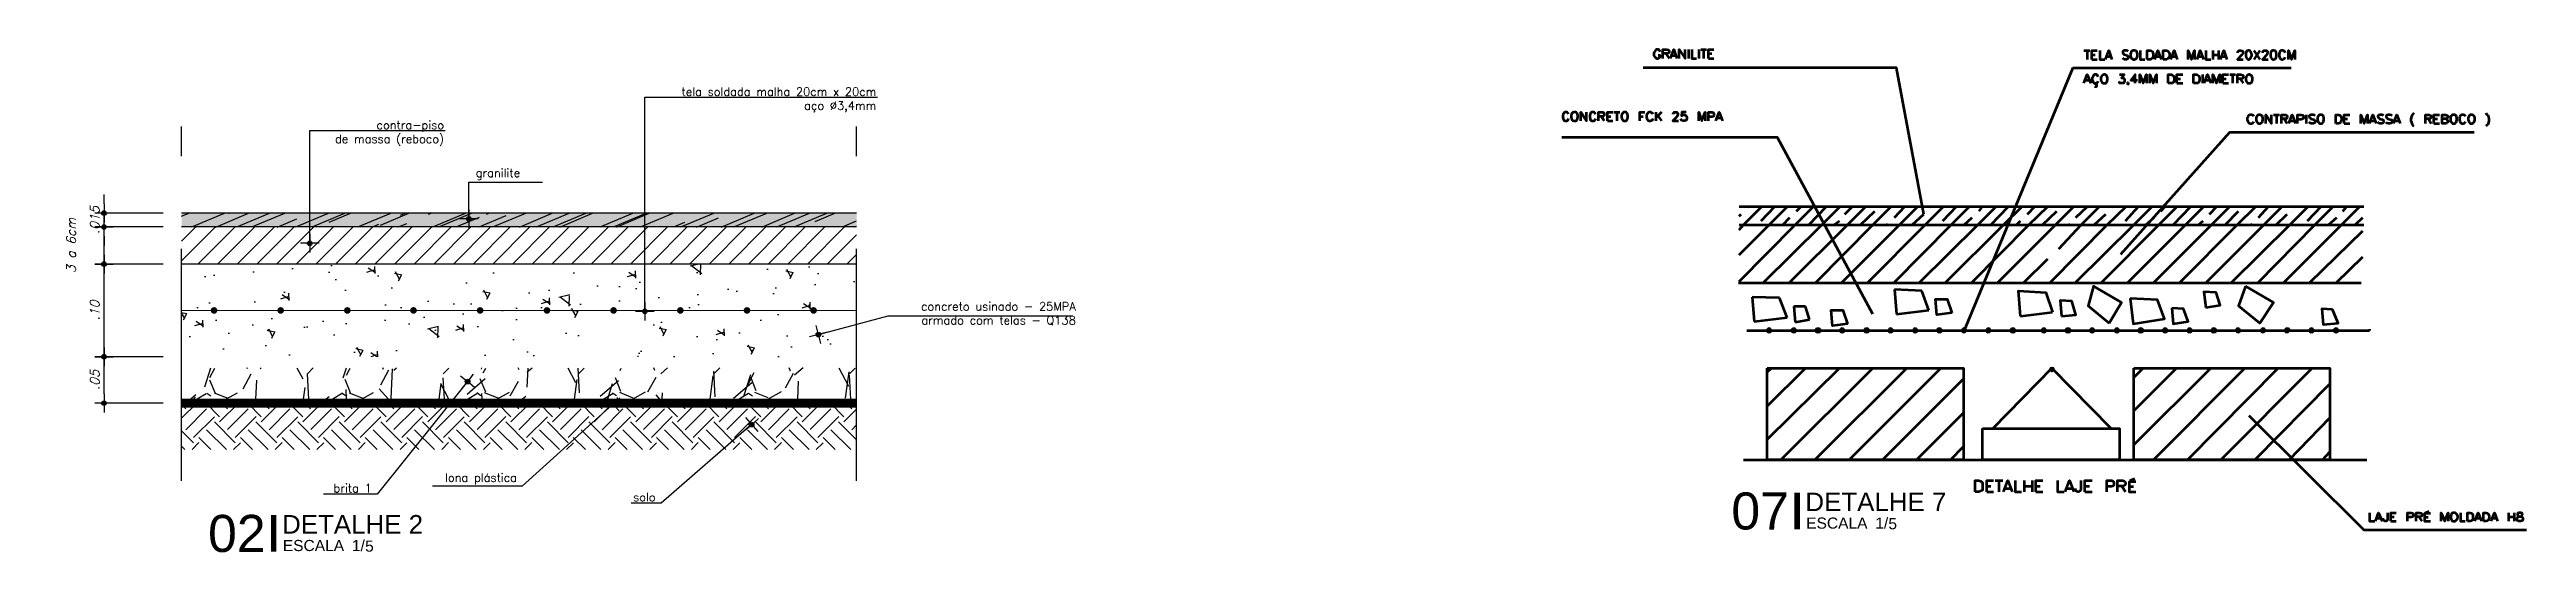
# Model space of a CAD drawing. Header units: millimetres. Extents: x 482 to 600, y -218 to -108.
# Drawn here: x 555.947 to 558.619, y -206.268 to -205.723 of the extents above; entities that cross this region are included whole.
import ezdxf
from ezdxf.enums import TextEntityAlignment as Align

# ---------------------------------------------------------------- set-up
doc = ezdxf.new("R2010")
doc.units = ezdxf.units.MM
doc.header["$LTSCALE"] = 2.5
doc.linetypes.add('DASHDOT', pattern=[1, 0.5, -0.25, 0, -0.25])
doc.linetypes.add('TPP2', pattern=[1.6, 1, -0.2, 0, -0.2, 0, -0.2])
for name, color, linetype in [('AN_INDICAÇAO', 2, 'Continuous'), ('ARQ_VISTA3', 3, 'Continuous'), ('COTAS', 1, 'Continuous'), ('DET', 2, 'DASHDOT'), ('HACHURA', 254, 'Continuous'), ('INDCORTE', 4, 'Continuous'), ('TXAMB', 2, 'Continuous')]:
    doc.layers.add(name, color=color, linetype=linetype)
doc.layers.add('P', color=250, linetype='Continuous', lineweight=100)
doc.styles.add('AMB05', font='ROMANS.SHX', dxfattribs={"height": 0.12})
doc.styles.add('ARIAL', font='arial.ttf')
doc.styles.add('ARIAL 02', font='sanss___.ttf', dxfattribs={"height": 2})
doc.styles.add('ROMANS', font='romans', dxfattribs={"oblique": 15})
doc.dimstyles.new('Cota5', dxfattribs={"dimtxt": 0.01, "dimasz": 0.01, "dimexe": 0.01, "dimexo": 0.02, "dimgap": 0.005, "dimtad": 1, "dimzin": 4, "dimdsep": 46, "dimtxsty": 'ROMANS', "dimblk": 'bola', "dimcen": 0, "dimclrd": 256, "dimclre": 8, "dimclrt": 2, "dimadec": 0, "dimazin": 0, "dimtfac": 1, "dimtix": 1, "dimtmove": 2, "dimatfit": 3, "dimldrblk": 'bola', "dimfxl": 1, "dimtolj": 1, "dimtzin": 0, "dimarcsym": 0})
pattern_1 = [(146.835654, (0, 0), (-0.002929085, 0.091393367), [0.009525, -0.104775]), (91.835654, (0, 0), (-0.092751938, -0.02886611), [0.00762, -0.08382]), (197.286654, (-0.00024, 0.00762), (-0.095680631, 0.062527635), [0.008095, -0.089045]), (143.019854, (-0.02522, -0.00302), (0.004739575, 0.137078034), [0.0142875, -0.1571625]), (193.471254, (-0.02482, 0.0084), (-0.136961527, 0.103133817), [0.0121425, -0.1335675]), (88.019654, (-0.02522, -0.00302), (-0.13696133, 0.103134027), [0.01143, -0.12573]), (117.835654, (-0.020426, 0.01034), (0.041746548, 0.081354488), [0.009525, -0.104775]), (62.835654, (-0.02043, 0.01034), (-0.095117241, 0.019720163), [0.00762, -0.08382]), (168.287054, (-0.01695, 0.01712), (-0.053370872, 0.10107442), [0.008095, -0.089045]), (134.3356536, (0, 0), (-0.042160801, -0.003498624), [0, -0.082804, 0, -0.08509, 0, -0.0841375]), (104.335654, (0, 0), (-0.053710727, 0.027210504), [0, -0.048514, 0, -0.080899, 0, -0.0320675]), (64.3356536, (0.00337, -0.02812), (-0.00522511, 0.0676543068), [0, -0.03175, 0, -0.09906, 0, -0.131445]), (54.335654, (0.00488, -0.04073), (-0.021438179, 0.072024959), [0, -0.041275, 0, -0.065786, 0, -0.093345])]

msp = doc.modelspace()

# ---------------------------------------------------------------- texts
at = {"layer": 'TXAMB', "char_height": 0.009, "attachment_point": 9, "style": 'AMB05'}
for s, insert in [('tela soldada malha 20cm x 20cm^Jaço %%C3,4mm', (556.839, -205.791)), ('contra-piso^Jde massa (reboco)', (556.3726, -205.8272)), ('granilite', (556.4546, -205.8638)), ('concreto usinado - 25MPA^Jarmado com telas - Q138', (557.0542, -206.0207)), ('brita 1', (556.2946, -206.2009)), ('lona plástica', (556.4512, -206.1925)), ('solo', (556.6009, -206.2106))]:
    msp.add_mtext(s, dxfattribs=dict(at, insert=insert))

# ---------------------------------------------------------------- blocks, each defined once
blk = doc.blocks.new('bola')
blk.add_hatch(color=0).paths.add_polyline_path([(-0.25, 0, 1), (0.25, 0, 1)])
at = {"color": 0}
for p, q in [((-1, 0), (-0.25, 0)), ((0, 1), (0, 0.25)), ((0.25, 0), (1, 0)), ((0, -0.25), (0, -1))]:
    blk.add_line(p, q, dxfattribs=at)
blk.add_circle((0, 0), 0.25, dxfattribs=at)
blk = doc.blocks.new('*D114')
at = {"layer": 'COTAS', "color": 8, "lineweight": -2}
for p, q in [((556.0694, -205.9547), (555.9957, -205.9547)), ((556.0694, -206.0547), (555.9957, -206.0547))]:
    blk.add_line(p, q, dxfattribs=at)
at = {"layer": 'COTAS', "lineweight": -2}
blk.add_line((556.0057, -206.0447), (556.0057, -205.9647), dxfattribs=at)
at = {"layer": 'DEFPOINTS', "color": 0}
for p in [(556.0057, -205.9547), (556.0894, -205.9547), (556.0894, -206.0547)]:
    blk.add_point(p, dxfattribs=at)
at = {"layer": 'COTAS', "lineweight": -2, "xscale": 0.01, "yscale": 0.01, "zscale": 0.01}
for p, rotation in [((556.0057, -205.9547), 90), ((556.0057, -206.0547), 270)]:
    blk.add_blockref('bola', p, dxfattribs=dict(at, rotation=rotation))
at = {"layer": 'COTAS', "color": 2, "insert": (555.9957, -206.0047), "char_height": 0.01, "attachment_point": 5, "rotation": 90, "style": 'ROMANS'}
blk.add_mtext('\\A1;.10', dxfattribs=at)
blk = doc.blocks.new('*D115')
at = {"layer": 'COTAS', "color": 8, "lineweight": -2}
for p, q in [((556.0694, -205.9147), (555.9957, -205.9147)), ((556.0694, -205.9547), (555.9957, -205.9547))]:
    blk.add_line(p, q, dxfattribs=at)
at = {"layer": 'COTAS', "lineweight": -2}
blk.add_line((556.0057, -205.9447), (556.0057, -205.9247), dxfattribs=at)
at = {"layer": 'DEFPOINTS', "color": 0}
for p in [(556.0057, -205.9147), (556.0894, -205.9147), (556.0894, -205.9547)]:
    blk.add_point(p, dxfattribs=at)
at = {"layer": 'COTAS', "lineweight": -2, "xscale": 0.01, "yscale": 0.01, "zscale": 0.01}
for p, rotation in [((556.0057, -205.9147), 90), ((556.0057, -205.9547), 270)]:
    blk.add_blockref('bola', p, dxfattribs=dict(at, rotation=rotation))
at = {"layer": 'COTAS', "color": 2, "insert": (555.9702, -205.9347), "char_height": 0.01, "attachment_point": 5, "rotation": 90, "style": 'ROMANS'}
blk.add_mtext('\\A1;3 a 6cm', dxfattribs=at)
blk = doc.blocks.new('*D116')
at = {"layer": 'COTAS', "lineweight": -2}
for p, q in [((556.0057, -205.8897), (556.0057, -205.8797)), ((556.0057, -205.9147), (556.0057, -205.8997)), ((556.0057, -205.9247), (556.0057, -205.9347))]:
    blk.add_line(p, q, dxfattribs=at)
at = {"layer": 'COTAS', "color": 8, "lineweight": -2}
for p, q in [((556.0694, -205.8997), (555.9957, -205.8997)), ((556.0694, -205.9147), (555.9957, -205.9147))]:
    blk.add_line(p, q, dxfattribs=at)
at = {"layer": 'DEFPOINTS', "color": 0}
for p in [(556.0057, -205.8997), (556.0894, -205.8997), (556.0894, -205.9147)]:
    blk.add_point(p, dxfattribs=at)
at = {"layer": 'COTAS', "lineweight": -2, "xscale": 0.01, "yscale": 0.01, "zscale": 0.01}
for p, rotation in [((556.0057, -205.8997), 270), ((556.0057, -205.9147), 90)]:
    blk.add_blockref('bola', p, dxfattribs=dict(at, rotation=rotation))
at = {"layer": 'COTAS', "color": 2, "insert": (555.9957, -205.9072), "char_height": 0.01, "attachment_point": 5, "rotation": 90, "style": 'ROMANS'}
blk.add_mtext('\\A1;.015', dxfattribs=at)
blk = doc.blocks.new('*D117')
at = {"layer": 'COTAS', "color": 8, "lineweight": -2}
for p, q in [((556.0694, -206.0547), (555.9957, -206.0547)), ((556.0694, -206.1047), (555.9957, -206.1047))]:
    blk.add_line(p, q, dxfattribs=at)
at = {"layer": 'COTAS', "lineweight": -2}
blk.add_line((556.0057, -206.0947), (556.0057, -206.0647), dxfattribs=at)
at = {"layer": 'DEFPOINTS', "color": 0}
for p in [(556.0057, -206.0547), (556.0894, -206.0547), (556.0894, -206.1047)]:
    blk.add_point(p, dxfattribs=at)
at = {"layer": 'COTAS', "lineweight": -2, "xscale": 0.01, "yscale": 0.01, "zscale": 0.01}
for p, rotation in [((556.0057, -206.0547), 90), ((556.0057, -206.1047), 270)]:
    blk.add_blockref('bola', p, dxfattribs=dict(at, rotation=rotation))
at = {"layer": 'COTAS', "color": 2, "insert": (555.9957, -206.0797), "char_height": 0.01, "attachment_point": 5, "rotation": 90, "style": 'ROMANS'}
blk.add_mtext('\\A1;.05', dxfattribs=at)
blk = doc.blocks.new('IND_INDICAÇÃO')
at = {"color": 8}
blk.add_lwpolyline([(0.01665, 0.00794, 0.0012, 0.0012, 0), (0.01665, 0.00006, 0.0008, 0.0008, 0)], format="xyseb", dxfattribs=at)
at = {"style": 'ARIAL 02'}
for s, p in [('ESCALA', (0.01862, 0.00019)), ('1/', (0.03353, 0.00019))]:
    blk.add_text(s, height=0.0024, dxfattribs=at).set_placement(p)
at = {"style": 'ARIAL', "flags": 4}
blk.add_attdef('NUMERO', text='', height=0.008, dxfattribs=at).set_placement((0.01491, 0.004), align=Align.MIDDLE_RIGHT)
for tag, height, p in [('NOME.DO.DESENHO', 0.004, (0.01845, 0.00597)), ('ESCALA', 0.0024, (0.03637, 0.00126))]:
    blk.add_attdef(tag, text='', height=height, dxfattribs=at).set_placement(p, align=Align.MIDDLE_LEFT)

# ---------------------------------------------------------------- dimensions: what is measured, and where the dimension line sits
at = {"layer": 'COTAS'}
dim = msp.add_linear_dim(base=(556.0057, -205.8997), p1=(556.0894, -205.9147), p2=(556.0894, -205.8997), angle=90, text='.015', dimstyle='Cota5', dxfattribs=at)
dim.commit()
dim.dimension.update_dxf_attribs({"geometry": '*D116', "text_midpoint": (555.9957, -205.9072)})
dim = msp.add_linear_dim(base=(556.0057, -205.9147), p1=(556.0894, -205.9547), p2=(556.0894, -205.9147), angle=90, text='3 a 6cm', dimstyle='Cota5', dxfattribs=at)
dim.commit()
dim.dimension.update_dxf_attribs({"geometry": '*D115', "text_midpoint": (555.9702, -205.9347), "dimtype": 160})
for base, p1, p2, picture, middle in [((556.0057, -205.9547), (556.0894, -206.0547), (556.0894, -205.9547), '*D114', (555.9957, -206.0047)), ((556.0057, -206.0547), (556.0894, -206.1047), (556.0894, -206.0547), '*D117', (555.9957, -206.0797))]:
    dim = msp.add_linear_dim(base=base, p1=p1, p2=p2, angle=90, dimstyle='Cota5', dxfattribs=at)
    dim.commit()
    dim.dimension.update_dxf_attribs({"geometry": picture, "text_midpoint": middle})

# ---------------------------------------------------------------- hatches: boundary and pattern name
for points in [[(556.128, -206.0047, 1), (556.1208, -206.0047, 1)], [(556.1999, -206.0047, 1), (556.1927, -206.0047, 1)], [(556.2718, -206.0047, 1), (556.2646, -206.0047, 1)], [(556.3432, -206.0047, 1), (556.336, -206.0047, 1)], [(556.4151, -206.0047, 1), (556.4079, -206.0047, 1)], [(556.4872, -206.0047, 1), (556.48, -206.0047, 1)], [(556.5591, -206.0047, 1), (556.5519, -206.0047, 1)], [(556.6311, -206.0047, 1), (556.6239, -206.0047, 1)], [(556.703, -206.0047, 1), (556.6958, -206.0047, 1)], [(556.7749, -206.0047, 1), (556.7677, -206.0047, 1)]]:
    msp.add_hatch(color=1).paths.add_polyline_path(points)
at = {"layer": 'HACHURA'}
h = msp.add_hatch(dxfattribs=at)
h.set_pattern_fill('AR-RROOF', color=256, scale=0.001, angle=23, style=0)
h.set_pattern_definition([(23, (-7.47726, 0), (0.0415132405, 0.0452148787), [0.381, -0.0508, 0.127, -0.0254]), (23, (-7.451126, 0.02489), (-0.0365805023, 0.0211719243), [0.0762, -0.008382, 0.1524, -0.01905]), (23, (-7.474005, 0.024836), (0.1149308187, 0.06727291905), [0.2032, -0.03556, 0.1016, -0.0254])])
h.paths.add_polyline_path([(556.8176, -205.8997), (556.0894, -205.8997), (556.0894, -205.9147), (556.8176, -205.9147)])
h = msp.add_hatch(dxfattribs=at)
h.set_pattern_fill('AR-SAND', color=256, scale=0.0003, angle=23, style=0)
h.set_pattern_definition([(60.5, (-7.47726, 0), (-0.00617872057, 0.0133276632), [0, -0.0115824, 0, -0.012954, 0, -0.0123825]), (30.5, (-7.47726, 0), (0.0040110745, 0.0250645117), [0, -0.0062484, 0, -0.0104394, 0, -0.0040005]), (350.5, (-7.485887, -0.003662), (0.0218265229, 0.0093116483), [0, -0.00381, 0, -0.013716, 0, -0.017907]), (340.5, (-7.485887, -0.003662), (0.0184725598, 0.01510658395), [0, -0.001905, 0, -0.0089916, 0, -0.010287])])
h.paths.add_polyline_path([(556.8176, -205.8997), (556.0894, -205.8997), (556.0894, -205.9147), (556.8176, -205.9147)])
h = msp.add_hatch(dxfattribs=at)
h.set_pattern_fill('_USER', color=256, scale=0.015, angle=45, style=0, pattern_type=0)
h.set_pattern_definition([(45, (2.07755, 0), (-0.0106066017, 0.0106066017), [])])
h.paths.add_polyline_path([(556.8176, -205.9147), (556.0894, -205.9147), (556.0894, -205.9547), (556.8176, -205.9547)])
h = msp.add_hatch(dxfattribs=at)
h.set_pattern_fill('AR-CONC', color=256, scale=0.0005, angle=96.8357, style=0)
h.set_pattern_definition(pattern_1)
h.paths.add_polyline_path([(556.8176, -205.9547), (556.0894, -205.9547), (556.0894, -206.0047), (556.8176, -206.0047)])
h = msp.add_hatch(dxfattribs=at)
h.set_pattern_fill('AR-CONC', color=256, scale=0.0005, angle=96.8357, style=0)
h.set_pattern_definition(pattern_1)
h.paths.add_polyline_path([(556.8176, -206.0047), (556.0894, -206.0047), (556.0894, -206.0547), (556.8176, -206.0547)])
h = msp.add_hatch(dxfattribs=at)
h.set_pattern_fill('GRAVEL', color=1, scale=0.004069, angle=45, style=0)
h.set_pattern_definition([(273.0128, (556.41242, -205.951675), (0.07308802, -1.24249229), [0.013906, -1.376683]), (229.9697, (556.413151, -205.9655613), (0.80396669, 0.950141066), [0.023863, -2.3624235]), (177.5104, (556.3978026, -205.983833), (1.53484206, -0.07308902), [0.016826, -1.6657784]), (312.2737, (556.3875703, -206.0306094), (-1.38866624, 1.534841015), [0.0217306, -2.1513216]), (337.8337, (556.402188, -206.0466887), (-1.24249252, 0.511613395), [0.0213085, -2.1095456]), (42.2737, (556.4219215, -206.0547283), (-1.534841015, -1.38866624), [0.0217306, -2.1513216]), (82.6942, (556.438001, -206.0401108), (-0.219264366, -1.68101716), [0.0287375, -2.8450124]), (117.2553, (556.4416552, -206.0116066), (-1.096315016, 2.11954493), [0.0271312, -2.68599]), (166.4296, (556.4292303, -205.9874876), (-1.534840836, 0.365437256), [0.021804, -2.15861]), (220.2364, (556.408035, -205.9823715), (0.87705114, 0.7308771), [0.024893, -1.2197445]), (267.3974, (556.389032, -205.9984508), (-0.073088777, -1.681016193), [0.0321918, -3.1869888]), (183.814, (556.460658, -205.958983), (-0.95013916, -0.07308805), [0.0109875, -1.087763]), (216.4692, (556.449695, -205.9597143), (1.09631449, 0.803962935), [0.0209035, -2.0694543]), (270, (556.432885, -205.97214), (0.073088, -0.073088), [0.014617, -0.131558]), (248.1986, (556.418998, -205.968485), (0.2192637, 0.5116158), [0.007872, -0.779306]), (336.8014, (556.416075, -205.975794), (-0.292351, 0.1461755), [0.011132, -0.545489]), (75.964, (556.426307, -205.980179), (0.07308736, 0.3654384), [0.018081, -0.584616]), (206.565, (556.430692, -205.962638), (0.219263, 0.073088), [0.013074, -0.313784]), (61.3895, (556.3736837, -206.0181845), (0.51161479, 0.95014011), [0.0183157, -1.813256]), (115.3462, (556.382454, -206.002105), (0.51161361, -1.09631362), [0.015366, -1.5212145]), (338.1986, (556.416075, -205.94802), (-0.5116158, 0.2192637), [0.0157435, -0.771436]), (28.6105, (556.430692, -205.9538673), (-0.95014011, -0.51161479), [0.0183157, -1.813256]), (24.444, (556.418998, -206.063499), (-0.5116142, -0.21926375), [0.0176624, -0.865458]), (339.775, (556.435077, -206.05619), (-1.16940205, 0.43852671), [0.014799, -1.4651144]), (111.8014, (556.489893, -206.020377), (-0.2192637, 0.5116158), [0.0157435, -0.771436]), (62.354, (556.484046, -206.0057596), (-0.65778984, -1.24249059), [0.0173266, -1.715331]), (114.444, (556.45408, -206.05619), (0.21926375, -0.5116142), [0.008831, -0.874293]), (146.31, (556.485508, -206.024762), (-0.3654372, 0.2192625), [0.00527, -0.521773]), (210.964, (556.481123, -206.02184), (0.2923508, 0.1461757), [0.021309, -0.404862]), (231.009, (556.4628507, -206.032802), (0.65778844, 0.803963505), [0.0197472, -1.9549752]), (348.69, (556.432885, -205.986757), (-0.219263, 0.0730875), [0.014907, -0.357769]), (38.1572, (556.4475022, -205.9896803), (1.38866756, 1.096315432), [0.026026, -2.576553]), (105.9454, (556.467967, -205.973601), (0.21926257, -0.80396285), [0.010642, -1.053532]), (135, (556.46504, -205.96337), (-0.146175, 0), [0.006202, -0.09716]), (165.2564, (556.459196, -206.032071), (0.80396388, -0.21926348), [0.0143594, -1.4215845]), (93.0128, (556.4453096, -206.028417), (-0.07308802, 1.24249229), [0.027812, -1.362778]), (45, (556.44385, -206.00064), (0, 0.146175), [0.026874, -0.076488]), (10.3048, (556.4628507, -205.9816406), (-1.24248977, -0.2192618), [0.016343, -1.617947]), (299.0546, (556.47893, -205.978717), (0.2192636, -0.3654394), [0.01505, -0.737436]), (252.646, (556.4862387, -205.991873), (-0.657788397, -2.119543414), [0.0245034, -2.4258444]), (220.4261, (556.47893, -206.015261), (-1.023227734, -0.87705303), [0.025923, -2.5663714]), (220.4261, (556.47893, -206.015261), (-1.023227734, -0.87705303), [0.025923, -2.5663714])])
h.paths.add_polyline_path([(556.8209, -206.0668), (556.0892, -206.0668), (556.0892, -206.1003), (556.8209, -206.1003)])
h = msp.add_hatch(dxfattribs=at)
h.set_pattern_fill('EARTH', color=256, scale=0.005, angle=45, style=0)
h.paths.add_polyline_path([(556.8176, -206.1047), (556.0894, -206.1047), (556.0894, -206.1547), (556.8176, -206.1547)])
at = {"layer": 'P', "linetype": 'Continuous'}
for points in [[(557.8038, -206.0264), (557.8009, -206.0249), (557.8002, -206.0264), (557.8038, -206.0264), (557.8009, -206.0249), (557.8038, -206.0249)], [(557.8024, -206.0286), (557.8009, -206.0278), (557.8038, -206.0278), (557.8024, -206.0286), (557.8009, -206.0278), (557.8038, -206.0278), (557.8002, -206.0264), (557.8009, -206.0278), (557.8024, -206.0286), (557.8038, -206.0278), (557.8002, -206.0264), (557.8038, -206.0264), (557.8038, -206.0278)], [(557.8024, -206.0241), (557.8009, -206.0249), (557.8038, -206.0249)], [(557.831, -206.0264), (557.8274, -206.0249), (557.8259, -206.0264), (557.831, -206.0264), (557.8274, -206.0249), (557.8303, -206.0249)], [(557.8288, -206.0286), (557.8274, -206.0278), (557.8303, -206.0278), (557.8288, -206.0286), (557.8274, -206.0278), (557.8303, -206.0278), (557.8259, -206.0264), (557.8274, -206.0278), (557.8288, -206.0286), (557.8303, -206.0278), (557.8259, -206.0264), (557.831, -206.0264), (557.8303, -206.0278)], [(557.8288, -206.0241), (557.8274, -206.0249), (557.8303, -206.0249)], [(557.8575, -206.0264), (557.8531, -206.0249), (557.8524, -206.0264), (557.8575, -206.0264), (557.8531, -206.0249), (557.8568, -206.0249)], [(557.8546, -206.0286), (557.8531, -206.0278), (557.8568, -206.0278), (557.8546, -206.0286), (557.8531, -206.0278), (557.8568, -206.0278), (557.8524, -206.0264), (557.8531, -206.0278), (557.8546, -206.0286), (557.8568, -206.0278), (557.8524, -206.0264), (557.8575, -206.0264), (557.8568, -206.0278)], [(557.8546, -206.0241), (557.8531, -206.0249), (557.8568, -206.0249)], [(557.8832, -206.0264), (557.8796, -206.0249), (557.8788, -206.0264), (557.8832, -206.0264), (557.8796, -206.0249), (557.8825, -206.0249)], [(557.881, -206.0286), (557.8796, -206.0278), (557.8825, -206.0278), (557.881, -206.0286), (557.8796, -206.0278), (557.8825, -206.0278), (557.8788, -206.0264), (557.8796, -206.0278), (557.881, -206.0286), (557.8825, -206.0278), (557.8788, -206.0264), (557.8832, -206.0264), (557.8825, -206.0278)], [(557.881, -206.0241), (557.8796, -206.0249), (557.8825, -206.0249)], [(557.9097, -206.0264), (557.9053, -206.0249), (557.9045, -206.0264), (557.9097, -206.0264), (557.9053, -206.0249), (557.909, -206.0249)], [(557.9075, -206.0286), (557.9053, -206.0278), (557.909, -206.0278), (557.9075, -206.0286), (557.9053, -206.0278), (557.909, -206.0278), (557.9045, -206.0264), (557.9053, -206.0278), (557.9075, -206.0286), (557.909, -206.0278), (557.9045, -206.0264), (557.9097, -206.0264), (557.909, -206.0278)], [(557.9075, -206.0241), (557.9053, -206.0249), (557.909, -206.0249)], [(557.9332, -206.0241), (557.9317, -206.0249), (557.9347, -206.0249)], [(557.9361, -206.0264), (557.9317, -206.0249), (557.9317, -206.0264), (557.9361, -206.0264), (557.9317, -206.0249), (557.9347, -206.0249)], [(557.9332, -206.0286), (557.9317, -206.0278), (557.9347, -206.0278), (557.9332, -206.0286), (557.9317, -206.0278), (557.9347, -206.0278), (557.9317, -206.0264), (557.9317, -206.0278), (557.9332, -206.0286), (557.9347, -206.0278), (557.9317, -206.0264), (557.9361, -206.0264), (557.9347, -206.0278)], [(557.9597, -206.0241), (557.9582, -206.0249), (557.9611, -206.0249)], [(557.9619, -206.0264), (557.9582, -206.0249), (557.9582, -206.0264), (557.9619, -206.0264), (557.9582, -206.0249), (557.9611, -206.0249)], [(557.9597, -206.0286), (557.9582, -206.0278), (557.9611, -206.0278), (557.9597, -206.0286), (557.9582, -206.0278), (557.9611, -206.0278), (557.9582, -206.0264), (557.9582, -206.0278), (557.9597, -206.0286), (557.9611, -206.0278), (557.9582, -206.0264), (557.9619, -206.0264), (557.9611, -206.0278)], [(557.9883, -206.0264), (557.9847, -206.0249), (557.9839, -206.0264), (557.9883, -206.0264), (557.9847, -206.0249), (557.9876, -206.0249)], [(557.9861, -206.0286), (557.9847, -206.0278), (557.9876, -206.0278), (557.9861, -206.0286), (557.9847, -206.0278), (557.9876, -206.0278), (557.9839, -206.0264), (557.9847, -206.0278), (557.9861, -206.0286), (557.9876, -206.0278), (557.9839, -206.0264), (557.9883, -206.0264), (557.9876, -206.0278)], [(557.9861, -206.0241), (557.9847, -206.0249), (557.9876, -206.0249)], [(558.0141, -206.0264), (558.0111, -206.0249), (558.0104, -206.0264), (558.0141, -206.0264), (558.0111, -206.0249), (558.0133, -206.0249)], [(558.0126, -206.0286), (558.0111, -206.0278), (558.0133, -206.0278), (558.0126, -206.0286), (558.0111, -206.0278), (558.0133, -206.0278), (558.0104, -206.0264), (558.0111, -206.0278), (558.0126, -206.0286), (558.0133, -206.0278), (558.0104, -206.0264), (558.0141, -206.0264), (558.0133, -206.0278)], [(558.0126, -206.0241), (558.0111, -206.0249), (558.0133, -206.0249)], [(558.0405, -206.0264), (558.0376, -206.0249), (558.0368, -206.0264), (558.0405, -206.0264), (558.0376, -206.0249), (558.0398, -206.0249)], [(558.039, -206.0286), (558.0376, -206.0278), (558.0398, -206.0278), (558.039, -206.0286), (558.0376, -206.0278), (558.0398, -206.0278), (558.0368, -206.0264), (558.0376, -206.0278), (558.039, -206.0286), (558.0398, -206.0278), (558.0368, -206.0264), (558.0405, -206.0264), (558.0398, -206.0278)], [(558.039, -206.0241), (558.0376, -206.0249), (558.0398, -206.0249)], [(558.067, -206.0264), (558.0633, -206.0249), (558.0626, -206.0264), (558.067, -206.0264), (558.0633, -206.0249), (558.067, -206.0249)], [(558.0655, -206.0286), (558.0633, -206.0278), (558.067, -206.0278), (558.0655, -206.0286), (558.0633, -206.0278), (558.067, -206.0278), (558.0626, -206.0264), (558.0633, -206.0278), (558.0655, -206.0286), (558.067, -206.0278), (558.0626, -206.0264), (558.067, -206.0264), (558.067, -206.0278)], [(558.0655, -206.0241), (558.0633, -206.0249), (558.067, -206.0249)], [(558.1, -206.0264), (558.0971, -206.0249), (558.0964, -206.0264), (558.1, -206.0264), (558.0971, -206.0249), (558.1, -206.0249)], [(558.0986, -206.0286), (558.0971, -206.0278), (558.1, -206.0278), (558.0986, -206.0286), (558.0971, -206.0278), (558.1, -206.0278), (558.0964, -206.0264), (558.0971, -206.0278), (558.0986, -206.0286), (558.1, -206.0278), (558.0964, -206.0264), (558.1, -206.0264), (558.1, -206.0278)], [(558.0986, -206.0241), (558.0971, -206.0249), (558.1, -206.0249)], [(558.1265, -206.0264), (558.1228, -206.0249), (558.1221, -206.0264), (558.1265, -206.0264), (558.1228, -206.0249), (558.1265, -206.0249)], [(558.125, -206.0286), (558.1228, -206.0278), (558.1265, -206.0278), (558.125, -206.0286), (558.1228, -206.0278), (558.1265, -206.0278), (558.1221, -206.0264), (558.1228, -206.0278), (558.125, -206.0286), (558.1265, -206.0278), (558.1221, -206.0264), (558.1265, -206.0264), (558.1265, -206.0278)], [(558.125, -206.0241), (558.1228, -206.0249), (558.1265, -206.0249)], [(558.153, -206.0264), (558.1493, -206.0249), (558.1486, -206.0264), (558.153, -206.0264), (558.1493, -206.0249), (558.1522, -206.0249)], [(558.1508, -206.0286), (558.1493, -206.0278), (558.1522, -206.0278), (558.1508, -206.0286), (558.1493, -206.0278), (558.1522, -206.0278), (558.1486, -206.0264), (558.1493, -206.0278), (558.1508, -206.0286), (558.1522, -206.0278), (558.1486, -206.0264), (558.153, -206.0264), (558.1522, -206.0278)], [(558.1508, -206.0241), (558.1493, -206.0249), (558.1522, -206.0249)], [(558.1794, -206.0264), (558.1758, -206.0249), (558.175, -206.0264), (558.1794, -206.0264), (558.1758, -206.0249), (558.1787, -206.0249)], [(558.1772, -206.0286), (558.1758, -206.0278), (558.1787, -206.0278), (558.1772, -206.0286), (558.1758, -206.0278), (558.1787, -206.0278), (558.175, -206.0264), (558.1758, -206.0278), (558.1772, -206.0286), (558.1787, -206.0278), (558.175, -206.0264), (558.1794, -206.0264), (558.1787, -206.0278)], [(558.1772, -206.0241), (558.1758, -206.0249), (558.1787, -206.0249)], [(558.2059, -206.0264), (558.2015, -206.0249), (558.2007, -206.0264), (558.2059, -206.0264), (558.2015, -206.0249), (558.2052, -206.0249)], [(558.2029, -206.0286), (558.2015, -206.0278), (558.2052, -206.0278), (558.2029, -206.0286), (558.2015, -206.0278), (558.2052, -206.0278), (558.2007, -206.0264), (558.2015, -206.0278), (558.2029, -206.0286), (558.2052, -206.0278), (558.2007, -206.0264), (558.2059, -206.0264), (558.2052, -206.0278)], [(558.2029, -206.0241), (558.2015, -206.0249), (558.2052, -206.0249)], [(558.2316, -206.0264), (558.2279, -206.0249), (558.2272, -206.0264), (558.2316, -206.0264), (558.2279, -206.0249), (558.2309, -206.0249)], [(558.2294, -206.0286), (558.2279, -206.0278), (558.2309, -206.0278), (558.2294, -206.0286), (558.2279, -206.0278), (558.2309, -206.0278), (558.2272, -206.0264), (558.2279, -206.0278), (558.2294, -206.0286), (558.2309, -206.0278), (558.2272, -206.0264), (558.2316, -206.0264), (558.2309, -206.0278)], [(558.2294, -206.0241), (558.2279, -206.0249), (558.2309, -206.0249)], [(558.2559, -206.0241), (558.2544, -206.0249), (558.2573, -206.0249)], [(558.2581, -206.0264), (558.2544, -206.0249), (558.2544, -206.0264), (558.2581, -206.0264), (558.2544, -206.0249), (558.2573, -206.0249)], [(558.2559, -206.0286), (558.2544, -206.0278), (558.2573, -206.0278), (558.2559, -206.0286), (558.2544, -206.0278), (558.2573, -206.0278), (558.2544, -206.0264), (558.2544, -206.0278), (558.2559, -206.0286), (558.2573, -206.0278), (558.2544, -206.0264), (558.2581, -206.0264), (558.2573, -206.0278)], [(558.2816, -206.0241), (558.2801, -206.0249), (558.2838, -206.0249)], [(558.2845, -206.0264), (558.2801, -206.0249), (558.2801, -206.0264), (558.2845, -206.0264), (558.2801, -206.0249), (558.2838, -206.0249)], [(558.2816, -206.0286), (558.2801, -206.0278), (558.2838, -206.0278), (558.2816, -206.0286), (558.2801, -206.0278), (558.2838, -206.0278), (558.2801, -206.0264), (558.2801, -206.0278), (558.2816, -206.0286), (558.2838, -206.0278), (558.2801, -206.0264), (558.2845, -206.0264), (558.2838, -206.0278)], [(558.3103, -206.0264), (558.3073, -206.0249), (558.3066, -206.0264), (558.3103, -206.0264), (558.3073, -206.0249), (558.3095, -206.0249)], [(558.308, -206.0286), (558.3073, -206.0278), (558.3095, -206.0278), (558.308, -206.0286), (558.3073, -206.0278), (558.3095, -206.0278), (558.3066, -206.0264), (558.3073, -206.0278), (558.308, -206.0286), (558.3095, -206.0278), (558.3066, -206.0264), (558.3103, -206.0264), (558.3095, -206.0278)], [(558.308, -206.0241), (558.3073, -206.0249), (558.3095, -206.0249)], [(558.3367, -206.0264), (558.3338, -206.0249), (558.333, -206.0264), (558.3367, -206.0264), (558.3338, -206.0249), (558.336, -206.0249)], [(558.3352, -206.0286), (558.3338, -206.0278), (558.336, -206.0278), (558.3352, -206.0286), (558.3338, -206.0278), (558.336, -206.0278), (558.333, -206.0264), (558.3338, -206.0278), (558.3352, -206.0286), (558.336, -206.0278), (558.333, -206.0264), (558.3367, -206.0264), (558.336, -206.0278)], [(558.3352, -206.0241), (558.3338, -206.0249), (558.336, -206.0249)], [(558.3632, -206.0264), (558.3595, -206.0249), (558.3588, -206.0264), (558.3632, -206.0264), (558.3595, -206.0249), (558.3617, -206.0249)], [(558.361, -206.0286), (558.3595, -206.0278), (558.3617, -206.0278), (558.361, -206.0286), (558.3595, -206.0278), (558.3617, -206.0278), (558.3588, -206.0264), (558.3595, -206.0278), (558.361, -206.0286), (558.3617, -206.0278), (558.3588, -206.0264), (558.3632, -206.0264), (558.3617, -206.0278)], [(558.361, -206.0241), (558.3595, -206.0249), (558.3617, -206.0249)], [(558.3889, -206.0264), (558.386, -206.0249), (558.3852, -206.0264), (558.3889, -206.0264), (558.386, -206.0249), (558.3889, -206.0249)], [(558.3874, -206.0286), (558.386, -206.0278), (558.3889, -206.0278), (558.3874, -206.0286), (558.386, -206.0278), (558.3889, -206.0278), (558.3852, -206.0264), (558.386, -206.0278), (558.3874, -206.0286), (558.3889, -206.0278), (558.3852, -206.0264), (558.3889, -206.0264), (558.3889, -206.0278)], [(558.3874, -206.0241), (558.386, -206.0249), (558.3889, -206.0249)], [(558.4154, -206.0264), (558.4124, -206.0249), (558.4109, -206.0264), (558.4154, -206.0264), (558.4124, -206.0249), (558.4154, -206.0249)], [(558.4139, -206.0286), (558.4124, -206.0278), (558.4154, -206.0278), (558.4139, -206.0286), (558.4124, -206.0278), (558.4154, -206.0278), (558.4109, -206.0264), (558.4124, -206.0278), (558.4139, -206.0286), (558.4154, -206.0278), (558.4109, -206.0264), (558.4154, -206.0264), (558.4154, -206.0278)], [(558.4139, -206.0241), (558.4124, -206.0249), (558.4154, -206.0249)]]:
    msp.add_hatch(color=5, dxfattribs=at).paths.add_polyline_path(points)

# ---------------------------------------------------------------- linework, layer by layer
at = {"layer": 'ARQ_VISTA3'}
for p, q in [((556.8176, -205.8997), (556.0894, -205.8997)), ((556.8176, -205.9147), (556.0894, -205.9147)), ((556.8176, -205.9547), (556.0894, -205.9547))]:
    msp.add_line(p, q, dxfattribs=at)
at = {"layer": 'ARQ_VISTA3', "const_width": 0.01}
msp.add_lwpolyline([(556.8176, -206.1047), (556.0894, -206.1047)], dxfattribs=at)
at = {"layer": 'DET', "const_width": 0.001}
msp.add_lwpolyline([(556.8176, -206.0047), (556.0894, -206.0047)], dxfattribs=at)
at = {"layer": 'INDCORTE', "linetype": 'TPP2', "ltscale": 0.1}
for p, q in [((556.0894, -206.1884), (556.0894, -205.8062)), ((556.8176, -206.1884), (556.8176, -205.8062))]:
    msp.add_line(p, q, dxfattribs=at)
at = {"layer": 'P', "color": 1, "linetype": 'Continuous'}
for points in [[(557.9692, -205.9007), (557.9398, -205.7429), (557.6664, -205.7429)], [(558.1298, -205.7429), (558.0126, -206.0264)], [(558.1298, -205.7429), (558.3654, -205.7429)], [(557.9141, -206.0087), (557.8112, -205.8183), (557.5786, -205.8183)], [(558.1816, -205.944), (558.2992, -205.8125), (558.5628, -205.8125)], [(557.77, -205.9029), (557.7722, -205.9007)], [(557.7744, -205.9124), (557.7943, -205.8926)], [(557.7752, -205.8977), (557.7752, -205.8977)], [(557.7796, -205.8933), (557.7803, -205.8926)], [(557.7936, -205.908), (557.8083, -205.8926)], [(557.8024, -205.9124), (557.8222, -205.8926)], [(557.8171, -205.9124), (557.8244, -205.9043)], [(557.8288, -205.9007), (557.8288, -205.9007)], [(557.8303, -205.9124), (557.8502, -205.8926)], [(557.8318, -205.8977), (557.8369, -205.8926)], [(557.8457, -205.9117), (557.8634, -205.8933)], [(557.859, -205.9124), (557.8788, -205.8926)], [(557.8722, -205.9124), (557.8781, -205.908)], [(557.881, -205.9043), (557.881, -205.9043)], [(557.884, -205.9007), (557.892, -205.8926)], [(557.8869, -205.9124), (557.9067, -205.8926)], [(557.9009, -205.9124), (557.9163, -205.8977)], [(557.9141, -205.9124), (557.9339, -205.8926)], [(557.92, -205.8933), (557.92, -205.8933)], [(557.9332, -205.908), (557.9332, -205.908)], [(557.9376, -205.9043), (557.9486, -205.8926)], [(557.9428, -205.9124), (557.9626, -205.8926)], [(557.9567, -205.9124), (557.9692, -205.9007)], [(557.9707, -205.9124), (557.9905, -205.8926)], [(557.9722, -205.8977), (557.9722, -205.8977)], [(557.9758, -205.8933), (557.9766, -205.8926)], [(557.9898, -205.908), (558.0045, -205.8926)], [(557.9986, -205.9124), (558.0185, -205.8926)], [(558.0126, -205.9124), (558.0214, -205.9043)], [(558.0243, -205.9007), (558.0243, -205.9007)], [(558.0273, -205.9124), (558.0471, -205.8926)], [(558.0288, -205.8977), (558.0324, -205.8926)], [(558.042, -205.9117), (558.0596, -205.8933)], [(558.0552, -205.9124), (558.0751, -205.8926)], [(558.0692, -205.9124), (558.0736, -205.908)], [(558.078, -205.9043), (558.078, -205.9043)], [(558.0809, -205.9007), (558.089, -205.8926)], [(558.0824, -205.9124), (558.103, -205.8926)], [(558.0971, -205.9124), (558.1125, -205.8977)], [(558.1111, -205.9124), (558.1309, -205.8926)], [(558.1162, -205.8933), (558.1162, -205.8933)], [(558.1302, -205.908), (558.1302, -205.908)], [(558.1331, -205.9043), (558.1456, -205.8926)], [(558.139, -205.9124), (558.1588, -205.8926)], [(558.153, -205.9124), (558.1655, -205.9007)], [(558.1669, -205.9124), (558.1875, -205.8926)], [(558.1684, -205.8977), (558.1684, -205.8977)], [(558.1721, -205.8933), (558.1728, -205.8926)], [(558.1868, -205.908), (558.2007, -205.8926)], [(558.1956, -205.9124), (558.2154, -205.8926)], [(558.2088, -205.9124), (558.2176, -205.9043)], [(558.2213, -205.9007), (558.2213, -205.9007)], [(558.2228, -205.9124), (558.2426, -205.8926)], [(558.225, -205.8977), (558.2294, -205.8926)], [(558.239, -205.9117), (558.2566, -205.8933)], [(558.2515, -205.9124), (558.2713, -205.8926)], [(558.2654, -205.9124), (558.2706, -205.908)], [(558.2742, -205.9043), (558.2742, -205.9043)], [(558.2772, -205.9007), (558.2853, -205.8926)], [(558.2794, -205.9124), (558.2992, -205.8926)], [(558.2941, -205.9124), (558.3088, -205.8977)], [(558.3073, -205.9124), (558.3272, -205.8926)], [(558.3132, -205.8933), (558.3132, -205.8933)], [(558.3264, -205.908), (558.3264, -205.908)], [(558.3301, -205.9043), (558.3411, -205.8926)], [(558.336, -205.9124), (558.3558, -205.8926)], [(558.3492, -205.9124), (558.361, -205.9007)], [(558.3639, -205.9124), (558.3838, -205.8926)], [(558.3654, -205.8977), (558.3654, -205.8977)], [(558.3683, -205.8933), (558.3691, -205.8926)], [(558.383, -205.908), (558.3977, -205.8926)], [(558.3911, -205.9124), (558.4109, -205.8926)], [(558.4058, -205.9124), (558.4146, -205.9043)], [(558.4176, -205.9007), (558.4176, -205.9007)], [(558.4198, -205.9124), (558.4396, -205.8926)], [(558.4212, -205.8977), (558.4256, -205.8926)], [(558.4352, -205.9117), (558.4426, -205.9043)], [(557.77, -205.9176), (557.7744, -205.9124)], [(557.77, -205.9448), (557.8024, -205.9124)], [(557.77, -205.9734), (557.8303, -205.9124)], [(557.7899, -205.9117), (557.7899, -205.9117)], [(557.7958, -205.9749), (557.859, -205.9124)], [(557.8237, -205.9749), (557.8869, -205.9124)], [(557.8524, -205.9749), (557.9141, -205.9124)], [(557.8803, -205.9749), (557.9428, -205.9124)], [(557.9082, -205.9749), (557.9707, -205.9124)], [(557.9288, -205.9124), (557.9303, -205.9117)], [(557.9369, -205.9749), (557.9986, -205.9124)], [(557.9641, -205.9749), (558.0273, -205.9124)], [(557.9869, -205.9117), (557.9869, -205.9117)], [(557.992, -205.9749), (558.0552, -205.9124)], [(558.0207, -205.9749), (558.0824, -205.9124)], [(558.0486, -205.9749), (558.1111, -205.9124)], [(558.1052, -205.9749), (558.1669, -205.9124)], [(558.1147, -205.9382), (558.139, -205.9124)], [(558.125, -205.9124), (558.1265, -205.9117)], [(558.1324, -205.9749), (558.1956, -205.9124)], [(558.1603, -205.9749), (558.2228, -205.9124)], [(558.1824, -205.9117), (558.1824, -205.9117)], [(558.189, -205.9749), (558.2515, -205.9124)], [(558.2169, -205.9749), (558.2794, -205.9124)], [(558.2448, -205.9749), (558.3073, -205.9124)], [(558.2735, -205.9749), (558.336, -205.9124)], [(558.3007, -205.9749), (558.3639, -205.9124)], [(558.3213, -205.9124), (558.3235, -205.9117)], [(558.3294, -205.9749), (558.3911, -205.9124)], [(558.3573, -205.9749), (558.4198, -205.9124)], [(558.3793, -205.9117), (558.3793, -205.9117)], [(558.3852, -205.9749), (558.4426, -205.919)], [(558.0765, -205.9749), (558.103, -205.9492)], [(558.4139, -205.9749), (558.4426, -205.947)], [(557.8002, -206.0712), (557.8046, -206.0668)], [(557.8002, -206.1079), (557.8413, -206.0668)], [(557.8002, -206.1439), (557.8781, -206.0668)], [(557.8149, -206.166), (557.9141, -206.0668)], [(557.8516, -206.166), (557.9508, -206.0668)], [(557.8884, -206.166), (557.9876, -206.0668)], [(558.1956, -206.0771), (558.2059, -206.0668)], [(558.1956, -206.1131), (558.2419, -206.0668)], [(558.1956, -206.1498), (558.2786, -206.0668)], [(558.2169, -206.166), (558.3154, -206.0668)], [(558.2537, -206.166), (558.3514, -206.0668)], [(558.2897, -206.166), (558.3882, -206.0668)], [(557.9244, -206.166), (558.0118, -206.0785)], [(558.3264, -206.166), (558.4073, -206.0837)], [(557.9611, -206.166), (558.0118, -206.1153)], [(558.3198, -206.1182), (558.4437, -206.2413), (558.6193, -206.2413)], [(558.3632, -206.166), (558.4073, -206.1204)], [(557.9979, -206.166), (558.0118, -206.1513)], [(558.3992, -206.166), (558.4073, -206.1572)]]:
    msp.add_lwpolyline(points, dxfattribs=at)
at = {"layer": 'P', "color": 2, "linetype": 'Continuous'}
for points in [[(557.6847, -205.7259), (557.6843, -205.7248), (557.6836, -205.7237), (557.6825, -205.7233), (557.6806, -205.7233), (557.6799, -205.7237), (557.6792, -205.7248), (557.6784, -205.7259), (557.6777, -205.727), (557.6777, -205.7296), (557.6784, -205.7307), (557.6792, -205.7314), (557.6799, -205.7321), (557.6806, -205.7329), (557.6825, -205.7329), (557.6836, -205.7321), (557.6843, -205.7314), (557.6847, -205.7307), (557.6847, -205.7296), (557.6825, -205.7296)], [(557.6876, -205.7329), (557.6876, -205.7233), (557.6917, -205.7233), (557.6935, -205.7237), (557.6939, -205.7244), (557.6942, -205.7255), (557.6942, -205.7263), (557.6939, -205.727), (557.6935, -205.7274), (557.6917, -205.7277), (557.6876, -205.7277)], [(557.6909, -205.7277), (557.6942, -205.7329)], [(557.6957, -205.7329), (557.6994, -205.7233), (557.7027, -205.7329)], [(557.6972, -205.7299), (557.7016, -205.7299)], [(557.7053, -205.7329), (557.7053, -205.7233), (557.7115, -205.7329), (557.7115, -205.7233)], [(557.7152, -205.7233), (557.7152, -205.7329)], [(557.7189, -205.7233), (557.7189, -205.7329), (557.724, -205.7329)], [(557.7262, -205.7233), (557.7262, -205.7329)], [(557.7284, -205.7233), (557.7347, -205.7233)], [(557.7313, -205.7233), (557.7313, -205.7329)], [(557.7369, -205.7329), (557.7369, -205.7233), (557.7424, -205.7233)], [(557.7369, -205.7277), (557.7405, -205.7277)], [(557.7369, -205.7329), (557.7424, -205.7329)], [(558.1419, -205.7244), (558.1481, -205.7244)], [(558.1452, -205.7244), (558.1452, -205.734)], [(558.1503, -205.734), (558.1503, -205.7244), (558.1562, -205.7244)], [(558.1503, -205.7289), (558.154, -205.7289)], [(558.1503, -205.734), (558.1562, -205.734)], [(558.1591, -205.7244), (558.1591, -205.734), (558.1643, -205.734)], [(558.165, -205.734), (558.1687, -205.7244), (558.172, -205.734)], [(558.1665, -205.7307), (558.1709, -205.7307)], [(558.1896, -205.7256), (558.1889, -205.7248), (558.1874, -205.7244), (558.1856, -205.7244), (558.1845, -205.7248), (558.1837, -205.7256), (558.1837, -205.7267), (558.1841, -205.7278), (558.1845, -205.7281), (558.1852, -205.7285), (558.1878, -205.7292), (558.1889, -205.7296), (558.1893, -205.7303), (558.1896, -205.7311), (558.1896, -205.7325), (558.1889, -205.7333), (558.1874, -205.734), (558.1856, -205.734), (558.1845, -205.7333), (558.1837, -205.7325)], [(558.1951, -205.7244), (558.1944, -205.7248), (558.1929, -205.7256), (558.1926, -205.7267), (558.1922, -205.7281), (558.1922, -205.7303), (558.1926, -205.7314), (558.1929, -205.7325), (558.1944, -205.7333), (558.1951, -205.734), (558.1966, -205.734), (558.1977, -205.7333), (558.1988, -205.7325), (558.1992, -205.7314), (558.1996, -205.7303), (558.1996, -205.7281), (558.1992, -205.7267), (558.1988, -205.7256), (558.1977, -205.7248), (558.1966, -205.7244), (558.1951, -205.7244)], [(558.2025, -205.7244), (558.2025, -205.734), (558.2076, -205.734)], [(558.2102, -205.734), (558.2102, -205.7244), (558.2135, -205.7244), (558.2146, -205.7248), (558.2157, -205.7256), (558.2161, -205.7267), (558.2165, -205.7281), (558.2165, -205.7303), (558.2161, -205.7314), (558.2157, -205.7325), (558.2146, -205.7333), (558.2135, -205.734), (558.2102, -205.734)], [(558.2183, -205.734), (558.2216, -205.7244), (558.2253, -205.734)], [(558.2198, -205.7307), (558.2242, -205.7307)], [(558.2275, -205.734), (558.2275, -205.7244), (558.2308, -205.7244), (558.2319, -205.7248), (558.2326, -205.7256), (558.2337, -205.7267), (558.2341, -205.7281), (558.2341, -205.7303), (558.2337, -205.7314), (558.2326, -205.7325), (558.2319, -205.7333), (558.2308, -205.734), (558.2275, -205.734)], [(558.2356, -205.734), (558.2392, -205.7244), (558.2425, -205.734)], [(558.237, -205.7307), (558.2414, -205.7307)], [(558.2543, -205.734), (558.2543, -205.7244), (558.258, -205.734), (558.2613, -205.7244), (558.2613, -205.734)], [(558.2639, -205.734), (558.2672, -205.7244), (558.2708, -205.734)], [(558.265, -205.7307), (558.2697, -205.7307)], [(558.2734, -205.7244), (558.2734, -205.734), (558.2786, -205.734)], [(558.2808, -205.7244), (558.2808, -205.734)], [(558.2808, -205.7289), (558.287, -205.7289)], [(558.287, -205.7244), (558.287, -205.734)], [(558.2892, -205.734), (558.2929, -205.7244), (558.2962, -205.734)], [(558.2907, -205.7307), (558.2951, -205.7307)], [(558.308, -205.7267), (558.308, -205.7259), (558.3087, -205.7252), (558.3091, -205.7248), (558.3098, -205.7244), (558.3113, -205.7244), (558.3127, -205.7248), (558.3131, -205.7252), (558.3135, -205.7259), (558.3135, -205.7274), (558.3131, -205.7281), (558.312, -205.7292), (558.3076, -205.734), (558.3138, -205.734)], [(558.3194, -205.7244), (558.3179, -205.7248), (558.3168, -205.7259), (558.3164, -205.7285), (558.3164, -205.7296), (558.3168, -205.7318), (558.3179, -205.7333), (558.3194, -205.734), (558.3201, -205.734), (558.3212, -205.7333), (558.3219, -205.7318), (558.323, -205.7296), (558.323, -205.7285), (558.3219, -205.7259), (558.3212, -205.7248), (558.3201, -205.7244), (558.3194, -205.7244)], [(558.3252, -205.7244), (558.3315, -205.734)], [(558.3315, -205.7244), (558.3252, -205.734)], [(558.3348, -205.7267), (558.3348, -205.7259), (558.3352, -205.7252), (558.3355, -205.7248), (558.3363, -205.7244), (558.3385, -205.7244), (558.3392, -205.7248), (558.3396, -205.7252), (558.3399, -205.7259), (558.3399, -205.7274), (558.3396, -205.7281), (558.3388, -205.7292), (558.3344, -205.734), (558.3407, -205.734)], [(558.3458, -205.7244), (558.3447, -205.7248), (558.3436, -205.7259), (558.3432, -205.7285), (558.3432, -205.7296), (558.3436, -205.7318), (558.3447, -205.7333), (558.3458, -205.734), (558.3465, -205.734), (558.3484, -205.7333), (558.3491, -205.7318), (558.3495, -205.7296), (558.3495, -205.7285), (558.3491, -205.7259), (558.3484, -205.7248), (558.3465, -205.7244), (558.3458, -205.7244)], [(558.359, -205.7267), (558.3587, -205.7256), (558.3576, -205.7248), (558.3565, -205.7244), (558.355, -205.7244), (558.3539, -205.7248), (558.3532, -205.7256), (558.3528, -205.7267), (558.3524, -205.7281), (558.3524, -205.7303), (558.3528, -205.7314), (558.3532, -205.7325), (558.3539, -205.7333), (558.355, -205.734), (558.3565, -205.734), (558.3576, -205.7333), (558.3587, -205.7325), (558.359, -205.7314)], [(558.3624, -205.734), (558.3624, -205.7244), (558.3657, -205.734), (558.3693, -205.7244), (558.3693, -205.734)], [(558.1419, -205.7597), (558.1455, -205.7502), (558.1492, -205.7597)], [(558.143, -205.7564), (558.1477, -205.7564)], [(558.1573, -205.7527), (558.1569, -205.7516), (558.1562, -205.7509), (558.1555, -205.7502), (558.1532, -205.7502), (558.1525, -205.7509), (558.1518, -205.7516), (558.1514, -205.7527), (558.1507, -205.7538), (558.1507, -205.7561), (558.1514, -205.7575), (558.1518, -205.7586), (558.1525, -205.7594), (558.1532, -205.7597), (558.1555, -205.7597), (558.1562, -205.7594), (558.1569, -205.7586), (558.1573, -205.7575)], [(558.1532, -205.7627), (558.154, -205.763), (558.1555, -205.763), (558.1558, -205.7627), (558.1558, -205.7616), (558.1555, -205.7608), (558.1543, -205.7608), (558.1543, -205.7597)], [(558.1628, -205.7502), (558.1621, -205.7509), (558.161, -205.7516), (558.1606, -205.7527), (558.1602, -205.7538), (558.1602, -205.7561), (558.1606, -205.7575), (558.161, -205.7586), (558.1621, -205.7594), (558.1628, -205.7597), (558.1646, -205.7597), (558.1657, -205.7594), (558.1665, -205.7586), (558.1668, -205.7575), (558.1672, -205.7561), (558.1672, -205.7538), (558.1668, -205.7527), (558.1665, -205.7516), (558.1657, -205.7509), (558.1646, -205.7502), (558.1628, -205.7502)], [(558.1804, -205.7502), (558.1852, -205.7502), (558.1823, -205.7538), (558.1841, -205.7538), (558.1849, -205.7546), (558.1852, -205.7549), (558.1856, -205.7561), (558.1856, -205.7572), (558.1852, -205.7586), (558.1845, -205.7594), (558.1826, -205.7597), (558.1815, -205.7597), (558.1804, -205.7594), (558.1801, -205.759), (558.1793, -205.7583)], [(558.1896, -205.7594), (558.1893, -205.7597), (558.1889, -205.7594), (558.1893, -205.759), (558.1896, -205.7594), (558.1896, -205.7601), (558.1893, -205.7608), (558.1889, -205.7616)], [(558.197, -205.7597), (558.197, -205.7502), (558.1926, -205.7564), (558.1996, -205.7564)], [(558.2021, -205.7597), (558.2021, -205.7502), (558.2058, -205.7597), (558.2095, -205.7502), (558.2095, -205.7597)], [(558.2128, -205.7597), (558.2128, -205.7502), (558.2165, -205.7597), (558.2201, -205.7502), (558.2201, -205.7597)], [(558.2326, -205.7597), (558.2326, -205.7502), (558.2359, -205.7502), (558.2374, -205.7509), (558.2385, -205.7516), (558.2389, -205.7527), (558.2392, -205.7538), (558.2392, -205.7561), (558.2389, -205.7575), (558.2385, -205.7586), (558.2374, -205.7594), (558.2359, -205.7597), (558.2326, -205.7597)], [(558.2422, -205.7597), (558.2422, -205.7502), (558.2484, -205.7502)], [(558.2422, -205.7549), (558.2459, -205.7549)], [(558.2422, -205.7597), (558.2484, -205.7597)], [(558.2602, -205.7597), (558.2602, -205.7502), (558.2635, -205.7502), (558.2646, -205.7509), (558.2657, -205.7516), (558.2661, -205.7527), (558.2664, -205.7538), (558.2664, -205.7561), (558.2661, -205.7575), (558.2657, -205.7586), (558.2646, -205.7594), (558.2635, -205.7597), (558.2602, -205.7597)], [(558.2697, -205.7502), (558.2697, -205.7597)], [(558.2716, -205.7597), (558.2753, -205.7502), (558.2789, -205.7597)], [(558.2734, -205.7564), (558.2778, -205.7564)], [(558.2811, -205.7597), (558.2811, -205.7502), (558.2848, -205.7597), (558.2885, -205.7502), (558.2885, -205.7597)], [(558.2918, -205.7597), (558.2918, -205.7502), (558.298, -205.7502)], [(558.2918, -205.7549), (558.2955, -205.7549)], [(558.2918, -205.7597), (558.298, -205.7597)], [(558.2991, -205.7502), (558.3054, -205.7502)], [(558.3021, -205.7502), (558.3021, -205.7597)], [(558.3076, -205.7597), (558.3076, -205.7502), (558.3113, -205.7502), (558.3131, -205.7509), (558.3135, -205.7513), (558.3138, -205.7524), (558.3138, -205.7531), (558.3135, -205.7538), (558.3131, -205.7546), (558.3113, -205.7549), (558.3076, -205.7549)], [(558.3105, -205.7549), (558.3138, -205.7597)], [(558.3194, -205.7502), (558.3183, -205.7509), (558.3175, -205.7516), (558.3168, -205.7527), (558.3164, -205.7538), (558.3164, -205.7561), (558.3168, -205.7575), (558.3175, -205.7586), (558.3183, -205.7594), (558.3194, -205.7597), (558.3208, -205.7597), (558.3216, -205.7594), (558.323, -205.7586), (558.3234, -205.7575), (558.3238, -205.7561), (558.3238, -205.7538), (558.3234, -205.7527), (558.323, -205.7516), (558.3216, -205.7509), (558.3208, -205.7502), (558.3194, -205.7502)], [(557.5858, -205.7929), (557.5855, -205.7922), (557.5847, -205.7911), (557.584, -205.7907), (557.5821, -205.7907), (557.581, -205.7911), (557.5803, -205.7922), (557.5799, -205.7929), (557.5796, -205.7944), (557.5796, -205.7966), (557.5799, -205.7977), (557.5803, -205.7991), (557.581, -205.7999), (557.5821, -205.8003), (557.584, -205.8003), (557.5847, -205.7999), (557.5855, -205.7991), (557.5858, -205.7977)], [(557.5917, -205.7907), (557.5906, -205.7911), (557.5895, -205.7922), (557.5891, -205.7929), (557.5888, -205.7944), (557.5888, -205.7966), (557.5891, -205.7977), (557.5895, -205.7991), (557.5906, -205.7999), (557.5917, -205.8003), (557.5932, -205.8003), (557.5943, -205.7999), (557.595, -205.7991), (557.5954, -205.7977), (557.5957, -205.7966), (557.5957, -205.7944), (557.5954, -205.7929), (557.595, -205.7922), (557.5943, -205.7911), (557.5932, -205.7907), (557.5917, -205.7907)], [(557.5991, -205.8003), (557.5991, -205.7907), (557.6053, -205.8003), (557.6053, -205.7907)], [(557.6152, -205.7929), (557.6145, -205.7922), (557.6138, -205.7911), (557.613, -205.7907), (557.6108, -205.7907), (557.6101, -205.7911), (557.6093, -205.7922), (557.609, -205.7929), (557.6086, -205.7944), (557.6086, -205.7966), (557.609, -205.7977), (557.6093, -205.7991), (557.6101, -205.7999), (557.6108, -205.8003), (557.613, -205.8003), (557.6138, -205.7999), (557.6145, -205.7991), (557.6152, -205.7977)], [(557.6182, -205.8003), (557.6182, -205.7907), (557.6226, -205.7907), (557.6237, -205.7911), (557.624, -205.7918), (557.6244, -205.7925), (557.6244, -205.7933), (557.624, -205.7944), (557.6237, -205.7947), (557.6226, -205.7955), (557.6182, -205.7955)], [(557.6215, -205.7955), (557.6244, -205.8003)], [(557.6277, -205.8003), (557.6277, -205.7907), (557.6336, -205.7907)], [(557.6277, -205.7955), (557.6314, -205.7955)], [(557.6277, -205.8003), (557.6336, -205.8003)], [(557.6347, -205.7907), (557.6413, -205.7907)], [(557.638, -205.7907), (557.638, -205.8003)], [(557.6454, -205.7907), (557.6446, -205.7911), (557.6439, -205.7922), (557.6432, -205.7929), (557.6428, -205.7944), (557.6428, -205.7966), (557.6432, -205.7977), (557.6439, -205.7991), (557.6446, -205.7999), (557.6454, -205.8003), (557.6476, -205.8003), (557.6483, -205.7999), (557.649, -205.7991), (557.6494, -205.7977), (557.6498, -205.7966), (557.6498, -205.7944), (557.6494, -205.7929), (557.649, -205.7922), (557.6483, -205.7911), (557.6476, -205.7907), (557.6454, -205.7907)], [(557.6626, -205.8003), (557.6626, -205.7907), (557.6681, -205.7907)], [(557.6626, -205.7955), (557.6663, -205.7955)], [(557.677, -205.7929), (557.6766, -205.7922), (557.6751, -205.7911), (557.6744, -205.7907), (557.6729, -205.7907), (557.6718, -205.7911), (557.6711, -205.7922), (557.6703, -205.7929), (557.67, -205.7944), (557.67, -205.7966), (557.6703, -205.7977), (557.6711, -205.7991), (557.6718, -205.7999), (557.6729, -205.8003), (557.6744, -205.8003), (557.6751, -205.7999), (557.6766, -205.7991), (557.677, -205.7977)], [(557.6799, -205.7907), (557.6799, -205.8003)], [(557.6861, -205.7907), (557.6799, -205.7969)], [(557.6821, -205.7947), (557.6861, -205.8003)], [(557.6986, -205.7929), (557.6986, -205.7925), (557.699, -205.7918), (557.6994, -205.7911), (557.7001, -205.7907), (557.7023, -205.7907), (557.7031, -205.7911), (557.7034, -205.7918), (557.7038, -205.7925), (557.7038, -205.7933), (557.7034, -205.7944), (557.7027, -205.7958), (557.6983, -205.8003), (557.7045, -205.8003)], [(557.7126, -205.7907), (557.7082, -205.7907), (557.7075, -205.7947), (557.7082, -205.7944), (557.7093, -205.7936), (557.7108, -205.7936), (557.7122, -205.7944), (557.713, -205.7955), (557.7133, -205.7966), (557.7133, -205.7973), (557.713, -205.7991), (557.7122, -205.7999), (557.7108, -205.8003), (557.7093, -205.8003), (557.7082, -205.7999), (557.7075, -205.7995), (557.7071, -205.798)], [(557.7262, -205.8003), (557.7262, -205.7907), (557.7295, -205.8003), (557.7332, -205.7907), (557.7332, -205.8003)], [(557.7369, -205.8003), (557.7369, -205.7907), (557.7409, -205.7907), (557.742, -205.7911), (557.7424, -205.7918), (557.7427, -205.7925), (557.7427, -205.7936), (557.7424, -205.7947), (557.742, -205.7955), (557.7409, -205.7958), (557.7369, -205.7958)], [(557.7446, -205.8003), (557.7483, -205.7907), (557.7519, -205.8003)], [(557.7461, -205.7969), (557.7505, -205.7969)], [(558.3251, -205.7957), (558.3248, -205.7949), (558.324, -205.7942), (558.3226, -205.7938), (558.3211, -205.7938), (558.3203, -205.7942), (558.3192, -205.7949), (558.3189, -205.7957), (558.3181, -205.7971), (558.3181, -205.7993), (558.3189, -205.8008), (558.3192, -205.8015), (558.3203, -205.8026), (558.3211, -205.803), (558.3226, -205.803), (558.324, -205.8026), (558.3248, -205.8015), (558.3251, -205.8008)], [(558.3306, -205.7938), (558.3295, -205.7942), (558.3288, -205.7949), (558.3281, -205.7957), (558.3277, -205.7971), (558.3277, -205.7993), (558.3281, -205.8008), (558.3288, -205.8015), (558.3295, -205.8026), (558.3306, -205.803), (558.3321, -205.803), (558.3328, -205.8026), (558.3343, -205.8015), (558.3347, -205.8008), (558.335, -205.7993), (558.335, -205.7971), (558.3347, -205.7957), (558.3343, -205.7949), (558.3328, -205.7942), (558.3321, -205.7938), (558.3306, -205.7938)], [(558.338, -205.803), (558.338, -205.7938), (558.3442, -205.803), (558.3442, -205.7938)], [(558.3464, -205.7938), (558.3527, -205.7938)], [(558.3497, -205.7938), (558.3497, -205.803)], [(558.3549, -205.803), (558.3549, -205.7938), (558.3593, -205.7938), (558.3604, -205.7942), (558.3608, -205.7945), (558.3611, -205.7953), (558.3611, -205.7964), (558.3608, -205.7971), (558.3604, -205.7979), (558.3593, -205.7982), (558.3549, -205.7982)], [(558.3578, -205.7982), (558.3611, -205.803)], [(558.363, -205.803), (558.3667, -205.7938), (558.3703, -205.803)], [(558.3644, -205.8001), (558.3689, -205.8001)], [(558.3722, -205.803), (558.3722, -205.7938), (558.3762, -205.7938), (558.3777, -205.7942), (558.3784, -205.7945), (558.3788, -205.7953), (558.3788, -205.7968), (558.3784, -205.7979), (558.3777, -205.7982), (558.3762, -205.7986), (558.3722, -205.7986)], [(558.3817, -205.7938), (558.3817, -205.803)], [(558.3913, -205.7949), (558.3902, -205.7942), (558.3891, -205.7938), (558.3869, -205.7938), (558.3858, -205.7942), (558.385, -205.7949), (558.385, -205.7957), (558.3854, -205.7968), (558.3858, -205.7971), (558.3865, -205.7979), (558.3894, -205.7986), (558.3902, -205.799), (558.3905, -205.7993), (558.3913, -205.8004), (558.3913, -205.8015), (558.3902, -205.8026), (558.3891, -205.803), (558.3869, -205.803), (558.3858, -205.8026), (558.385, -205.8015)], [(558.3964, -205.7938), (558.3957, -205.7942), (558.395, -205.7949), (558.3942, -205.7957), (558.3938, -205.7971), (558.3938, -205.7993), (558.3942, -205.8008), (558.395, -205.8015), (558.3957, -205.8026), (558.3964, -205.803), (558.3986, -205.803), (558.3994, -205.8026), (558.4001, -205.8015), (558.4005, -205.8008), (558.4008, -205.7993), (558.4008, -205.7971), (558.4005, -205.7957), (558.4001, -205.7949), (558.3994, -205.7942), (558.3986, -205.7938), (558.3964, -205.7938)], [(558.4137, -205.803), (558.4137, -205.7938), (558.4166, -205.7938), (558.4181, -205.7942), (558.4188, -205.7949), (558.4192, -205.7957), (558.4199, -205.7971), (558.4199, -205.7993), (558.4192, -205.8008), (558.4188, -205.8015), (558.4181, -205.8026), (558.4166, -205.803), (558.4137, -205.803)], [(558.4225, -205.803), (558.4225, -205.7938), (558.4288, -205.7938)], [(558.4225, -205.7982), (558.4262, -205.7982)], [(558.4405, -205.803), (558.4405, -205.7938), (558.4442, -205.803), (558.4479, -205.7938), (558.4479, -205.803)], [(558.4501, -205.803), (558.4537, -205.7938), (558.4571, -205.803)], [(558.4512, -205.8001), (558.456, -205.8001)], [(558.4651, -205.7949), (558.4644, -205.7942), (558.4633, -205.7938), (558.4611, -205.7938), (558.46, -205.7942), (558.4589, -205.7949), (558.4589, -205.7957), (558.4596, -205.7968), (558.46, -205.7971), (558.4607, -205.7979), (558.4637, -205.7986), (558.4644, -205.799), (558.4648, -205.7993), (558.4651, -205.8004), (558.4651, -205.8015), (558.4644, -205.8026), (558.4633, -205.803), (558.4611, -205.803), (558.46, -205.8026), (558.4589, -205.8015)], [(558.4743, -205.7949), (558.4732, -205.7942), (558.4718, -205.7938), (558.4703, -205.7938), (558.4688, -205.7942), (558.4681, -205.7949), (558.4681, -205.7957), (558.4684, -205.7968), (558.4688, -205.7971), (558.4696, -205.7979), (558.4721, -205.7986), (558.4732, -205.799), (558.474, -205.7993), (558.4743, -205.8004), (558.4743, -205.8015), (558.4732, -205.8026), (558.4718, -205.803), (558.4703, -205.803), (558.4688, -205.8026), (558.4681, -205.8015)], [(558.4758, -205.803), (558.4795, -205.7938), (558.4831, -205.803)], [(558.4776, -205.8001), (558.4817, -205.8001)], [(558.4978, -205.7916), (558.4967, -205.7931), (558.496, -205.7942), (558.4953, -205.7957), (558.4945, -205.7982), (558.4945, -205.8001), (558.4953, -205.8019), (558.496, -205.8041), (558.4967, -205.8052), (558.4978, -205.8059)], [(558.5103, -205.803), (558.5103, -205.7938), (558.5144, -205.7938), (558.5155, -205.7942), (558.5159, -205.7945), (558.5166, -205.7953), (558.5166, -205.7964), (558.5159, -205.7971), (558.5155, -205.7979), (558.5144, -205.7982), (558.5103, -205.7982)], [(558.5137, -205.7982), (558.5166, -205.803)], [(558.5195, -205.803), (558.5195, -205.7938), (558.5254, -205.7938)], [(558.5195, -205.7982), (558.5232, -205.7982)], [(558.5324, -205.7982), (558.5335, -205.7986), (558.5339, -205.799), (558.5346, -205.8001), (558.5346, -205.8012), (558.5339, -205.8019), (558.5335, -205.8026), (558.5324, -205.803), (558.5283, -205.803), (558.5283, -205.7938), (558.5324, -205.7938), (558.5335, -205.7942), (558.5339, -205.7945), (558.5346, -205.7953), (558.5346, -205.7964), (558.5339, -205.7971), (558.5335, -205.7979), (558.5324, -205.7982), (558.5283, -205.7982)], [(558.5397, -205.7938), (558.539, -205.7942), (558.5383, -205.7949), (558.5375, -205.7957), (558.5372, -205.7971), (558.5372, -205.7993), (558.5375, -205.8008), (558.5383, -205.8015), (558.539, -205.8026), (558.5397, -205.803), (558.5416, -205.803), (558.5427, -205.8026), (558.5434, -205.8015), (558.5438, -205.8008), (558.5442, -205.7993), (558.5442, -205.7971), (558.5438, -205.7957), (558.5434, -205.7949), (558.5427, -205.7942), (558.5416, -205.7938), (558.5397, -205.7938)], [(558.5537, -205.7957), (558.5533, -205.7949), (558.5526, -205.7942), (558.5511, -205.7938), (558.5497, -205.7938), (558.5489, -205.7942), (558.5478, -205.7949), (558.5475, -205.7957), (558.5471, -205.7971), (558.5471, -205.7993), (558.5475, -205.8008), (558.5478, -205.8015), (558.5489, -205.8026), (558.5497, -205.803), (558.5511, -205.803), (558.5526, -205.8026), (558.5533, -205.8015), (558.5537, -205.8008)], [(558.5589, -205.7938), (558.5581, -205.7942), (558.5574, -205.7949), (558.557, -205.7957), (558.5563, -205.7971), (558.5563, -205.7993), (558.557, -205.8008), (558.5574, -205.8015), (558.5581, -205.8026), (558.5589, -205.803), (558.5607, -205.803), (558.5614, -205.8026), (558.5625, -205.8015), (558.5633, -205.8008), (558.5636, -205.7993), (558.5636, -205.7971), (558.5633, -205.7957), (558.5625, -205.7949), (558.5614, -205.7942), (558.5607, -205.7938), (558.5589, -205.7938)], [(558.5754, -205.7916), (558.5761, -205.7931), (558.5776, -205.7942), (558.5783, -205.7957), (558.5787, -205.7982), (558.5787, -205.8001), (558.5783, -205.8019), (558.5776, -205.8041), (558.5761, -205.8052), (558.5754, -205.8059)], [(558.4225, -205.803), (558.4288, -205.803)], [(558.5195, -205.803), (558.5254, -205.803)], [(557.77, -205.8926), (558.444, -205.8926)], [(557.77, -205.9124), (558.444, -205.9124)], [(557.7693, -205.9749), (558.4411, -205.9749)], [(557.8002, -206.0668), (558.0118, -206.0668), (558.0118, -206.166), (557.8002, -206.166), (557.8002, -206.0668)], [(558.1713, -206.1322), (558.1074, -206.0668), (558.0435, -206.1322)], [(558.1074, -206.0668), (558.1059, -206.0675), (558.1067, -206.0697), (558.1081, -206.0697), (558.1089, -206.0675), (558.1074, -206.0668)], [(558.1956, -206.0668), (558.4073, -206.0668), (558.4073, -206.166), (558.1956, -206.166), (558.1956, -206.0668)], [(558.0324, -206.1322), (558.1802, -206.1322), (558.1802, -206.166), (558.0324, -206.166), (558.0324, -206.1322)], [(557.7744, -206.166), (558.447, -206.166)], [(558.0246, -206.2004), (558.0246, -206.1883), (558.0286, -206.1883), (558.0304, -206.189), (558.0319, -206.1901), (558.0323, -206.1916), (558.0326, -206.1931), (558.0326, -206.196), (558.0323, -206.1978), (558.0319, -206.1989), (558.0304, -206.1997), (558.0286, -206.2004), (558.0246, -206.2004)], [(558.0371, -206.2004), (558.0371, -206.1883), (558.0444, -206.1883)], [(558.0371, -206.1942), (558.0415, -206.1942)], [(558.0371, -206.2004), (558.0444, -206.2004)], [(558.0462, -206.1883), (558.0543, -206.1883)], [(558.0499, -206.1883), (558.0499, -206.2004)], [(558.0551, -206.2004), (558.0598, -206.1883), (558.0646, -206.2004)], [(558.0573, -206.1967), (558.0628, -206.1967)], [(558.0676, -206.1883), (558.0676, -206.2004), (558.0745, -206.2004)], [(558.0775, -206.1883), (558.0775, -206.2004)], [(558.0775, -206.1942), (558.0859, -206.1942)], [(558.0859, -206.1883), (558.0859, -206.2004)], [(558.09, -206.2004), (558.09, -206.1883), (558.0977, -206.1883)], [(558.09, -206.1942), (558.0948, -206.1942)], [(558.09, -206.2004), (558.0977, -206.2004)], [(558.1135, -206.1883), (558.1135, -206.2004), (558.1205, -206.2004)], [(558.1216, -206.2004), (558.1264, -206.1883), (558.1311, -206.2004)], [(558.1234, -206.1967), (558.1289, -206.1967)], [(558.1385, -206.1883), (558.1385, -206.1978), (558.1377, -206.1993), (558.1374, -206.1997), (558.1363, -206.2004), (558.1352, -206.2004), (558.1337, -206.1997), (558.133, -206.1993), (558.1326, -206.1978), (558.1326, -206.1967)], [(558.1429, -206.2004), (558.1429, -206.1883), (558.1506, -206.1883)], [(558.1429, -206.1942), (558.1477, -206.1942)], [(558.1429, -206.2004), (558.1506, -206.2004)], [(558.1664, -206.2004), (558.1664, -206.1883), (558.1716, -206.1883), (558.173, -206.189), (558.1738, -206.1894), (558.1741, -206.1905), (558.1741, -206.1923), (558.1738, -206.1934), (558.173, -206.1942), (558.1716, -206.1945), (558.1664, -206.1945)], [(558.1782, -206.2004), (558.1782, -206.1883), (558.1837, -206.1883), (558.1855, -206.189), (558.1859, -206.1894), (558.1866, -206.1905), (558.1866, -206.192), (558.1859, -206.1931), (558.1855, -206.1934), (558.1837, -206.1942), (558.1782, -206.1942)], [(558.1826, -206.1942), (558.1866, -206.2004)], [(558.198, -206.1894), (558.1907, -206.1894), (558.1907, -206.2004), (558.198, -206.2004)], [(558.1907, -206.1945), (558.1954, -206.1945)], [(558.1918, -206.1883), (558.1969, -206.1861)], [(558.4499, -206.223), (558.4499, -206.2321), (558.4558, -206.2321)], [(558.4565, -206.2321), (558.4598, -206.223), (558.4635, -206.2321)], [(558.4694, -206.223), (558.4694, -206.2299), (558.469, -206.2314), (558.4683, -206.2318), (558.4675, -206.2321), (558.4668, -206.2321), (558.4661, -206.2318), (558.4657, -206.2314), (558.4646, -206.2299), (558.4646, -206.2288)], [(558.4731, -206.2321), (558.4731, -206.223), (558.4786, -206.223)], [(558.4731, -206.2274), (558.4767, -206.2274)], [(558.4911, -206.2321), (558.4911, -206.223), (558.4951, -206.223), (558.4962, -206.2233), (558.4966, -206.2237), (558.4969, -206.2244), (558.4969, -206.2259), (558.4966, -206.227), (558.4962, -206.2274), (558.4951, -206.2277), (558.4911, -206.2277)], [(558.5002, -206.2321), (558.5002, -206.223), (558.5039, -206.223), (558.5058, -206.2233), (558.5061, -206.2237), (558.5065, -206.2244), (558.5065, -206.2252), (558.5061, -206.2266), (558.5058, -206.227), (558.5039, -206.2274), (558.5002, -206.2274)], [(558.5032, -206.2274), (558.5065, -206.2321)], [(558.5157, -206.2237), (558.5094, -206.2237), (558.5094, -206.2321), (558.5157, -206.2321)], [(558.5094, -206.2277), (558.5131, -206.2277)], [(558.5105, -206.223), (558.5142, -206.2211)], [(558.5274, -206.2321), (558.5274, -206.223), (558.5311, -206.2321), (558.5348, -206.223), (558.5348, -206.2321)], [(558.5403, -206.223), (558.5392, -206.2233), (558.5385, -206.2241), (558.5381, -206.2248), (558.5377, -206.2266), (558.5377, -206.2285), (558.5381, -206.2299), (558.5385, -206.231), (558.5392, -206.2318), (558.5403, -206.2321), (558.5421, -206.2321), (558.5429, -206.2318), (558.5436, -206.231), (558.5447, -206.2299), (558.5451, -206.2285), (558.5451, -206.2266), (558.5447, -206.2248), (558.5436, -206.2241), (558.5429, -206.2233), (558.5421, -206.223), (558.5403, -206.223)], [(558.548, -206.223), (558.548, -206.2321), (558.5532, -206.2321)], [(558.5557, -206.2321), (558.5557, -206.223), (558.5587, -206.223), (558.5601, -206.2233), (558.5609, -206.2241), (558.5613, -206.2248), (558.5616, -206.2266), (558.5616, -206.2285), (558.5613, -206.2299), (558.5609, -206.231), (558.5601, -206.2318), (558.5587, -206.2321), (558.5557, -206.2321)], [(558.5635, -206.2321), (558.5671, -206.223), (558.5708, -206.2321)], [(558.573, -206.2321), (558.573, -206.223), (558.576, -206.223), (558.5774, -206.2233), (558.5782, -206.2241), (558.5785, -206.2248), (558.5789, -206.2266), (558.5789, -206.2285), (558.5785, -206.2299), (558.5782, -206.231), (558.5774, -206.2318), (558.576, -206.2321), (558.573, -206.2321)], [(558.5811, -206.2321), (558.5848, -206.223), (558.5881, -206.2321)], [(558.5998, -206.223), (558.5998, -206.2321)], [(558.5998, -206.2274), (558.6061, -206.2274)], [(558.6061, -206.223), (558.6061, -206.2321)], [(558.6112, -206.223), (558.6101, -206.2233), (558.6098, -206.2241), (558.6098, -206.2248), (558.6101, -206.2259), (558.6109, -206.2266), (558.6127, -206.227), (558.6142, -206.2274), (558.6149, -206.2281), (558.6153, -206.2288), (558.6153, -206.2303), (558.6149, -206.2314), (558.6145, -206.2318), (558.6131, -206.2321), (558.6112, -206.2321), (558.6101, -206.2318), (558.6098, -206.2314), (558.6094, -206.2303), (558.6094, -206.2288), (558.6098, -206.2281), (558.6105, -206.2274), (558.6116, -206.227), (558.6134, -206.2266), (558.6145, -206.2259), (558.6149, -206.2248), (558.6149, -206.2241), (558.6145, -206.2233), (558.6131, -206.223), (558.6112, -206.223)], [(558.4576, -206.2288), (558.4624, -206.2288)], [(558.4731, -206.2321), (558.4786, -206.2321)], [(558.5649, -206.2288), (558.5697, -206.2288)], [(558.5822, -206.2288), (558.5866, -206.2288)]]:
    msp.add_lwpolyline(points, dxfattribs=at)
at = {"layer": 'P', "color": 0, "linetype": 'Continuous'}
for points in [[(557.9376, -205.9823), (557.9398, -206.0087)], [(557.967, -205.9837), (557.9376, -205.9823)], [(557.9744, -206.0043), (557.967, -205.9837)], [(558.0736, -206.0109), (558.0714, -205.9837), (558.1008, -205.9852), (558.1081, -206.0065)], [(558.1691, -206.0183), (558.1824, -205.9962), (558.1522, -205.9786), (558.1464, -205.9999), (558.1691, -206.0183)], [(558.2735, -206.0014), (558.2889, -205.9992), (558.2845, -205.9852), (558.2713, -205.9845), (558.2735, -206.0014)], [(558.3161, -205.9786), (558.3088, -205.9999), (558.3316, -206.0183), (558.3463, -205.9962), (558.3161, -205.9786)], [(557.8134, -205.9911), (557.784, -205.9903)], [(557.784, -205.9903), (557.7862, -206.0168)], [(557.7862, -206.0168), (557.8215, -206.0124)], [(557.8215, -206.0124), (557.8134, -205.9911)], [(557.8288, -206.0006), (557.8303, -206.0175)], [(557.8413, -206.0006), (557.8288, -206.0006)], [(557.8303, -206.0175), (557.8457, -206.0146)], [(557.8457, -206.0146), (557.8413, -206.0006)], [(557.8869, -206.019), (557.8707, -206.0212), (557.8693, -206.0043), (557.8818, -206.0043), (557.8869, -206.019)], [(557.9398, -206.0087), (557.9744, -206.0043)], [(557.9994, -206.0072), (557.9832, -206.0094), (557.9817, -205.9925), (557.9942, -205.9925), (557.9994, -206.0072)], [(558.0736, -206.0109), (558.1081, -206.0065)], [(558.1177, -206.0109), (558.1331, -206.0094), (558.1287, -205.9947), (558.1162, -205.994), (558.1177, -206.0109)], [(558.1919, -205.9918), (558.1949, -206.019), (558.2287, -206.0139), (558.2213, -205.9933), (558.1919, -205.9918)], [(558.2368, -206.0021), (558.2382, -206.019), (558.2544, -206.0168), (558.2493, -206.0028), (558.2368, -206.0021)], [(558.4102, -206.0036), (558.3985, -206.0028), (558.3999, -206.0197), (558.4161, -206.0183), (558.4102, -206.0036)]]:
    msp.add_lwpolyline(points, dxfattribs=at)
at = {"layer": 'P', "color": 5, "linetype": 'Continuous'}
for points in [[(557.7781, -206.0264), (558.4499, -206.0264)], [(557.8002, -206.0264), (557.8038, -206.0264), (557.8009, -206.0249), (557.8002, -206.0264)], [(557.8009, -206.0278), (557.8038, -206.0278), (557.8002, -206.0264), (557.8009, -206.0278)], [(557.8038, -206.0278), (557.8002, -206.0264), (557.8038, -206.0264), (557.8038, -206.0278)], [(557.8024, -206.0241), (557.8009, -206.0249), (557.8038, -206.0249), (557.8024, -206.0241)], [(557.8024, -206.0241), (557.8009, -206.0249), (557.8016, -206.0278), (557.8031, -206.0278), (557.8038, -206.0249), (557.8024, -206.0241)], [(557.8038, -206.0264), (557.8009, -206.0249), (557.8038, -206.0249), (557.8038, -206.0264)], [(557.8024, -206.0286), (557.8009, -206.0278), (557.8038, -206.0278), (557.8024, -206.0286)], [(557.8259, -206.0264), (557.831, -206.0264), (557.8274, -206.0249), (557.8259, -206.0264)], [(557.8274, -206.0278), (557.8303, -206.0278), (557.8259, -206.0264), (557.8274, -206.0278)], [(557.8303, -206.0278), (557.8259, -206.0264), (557.831, -206.0264), (557.8303, -206.0278)], [(557.8288, -206.0241), (557.8274, -206.0249), (557.8281, -206.0278), (557.8296, -206.0278), (557.8303, -206.0249), (557.8288, -206.0241)], [(557.8288, -206.0241), (557.8274, -206.0249), (557.8303, -206.0249), (557.8288, -206.0241)], [(557.831, -206.0264), (557.8274, -206.0249), (557.8303, -206.0249), (557.831, -206.0264)], [(557.8288, -206.0286), (557.8274, -206.0278), (557.8303, -206.0278), (557.8288, -206.0286)], [(557.8524, -206.0264), (557.8575, -206.0264), (557.8531, -206.0249), (557.8524, -206.0264)], [(557.8531, -206.0278), (557.8568, -206.0278), (557.8524, -206.0264), (557.8531, -206.0278)], [(557.8568, -206.0278), (557.8524, -206.0264), (557.8575, -206.0264), (557.8568, -206.0278)], [(557.8546, -206.0241), (557.8531, -206.0249), (557.8538, -206.0278), (557.8553, -206.0278), (557.8568, -206.0249), (557.8546, -206.0241)], [(557.8546, -206.0241), (557.8531, -206.0249), (557.8568, -206.0249), (557.8546, -206.0241)], [(557.8575, -206.0264), (557.8531, -206.0249), (557.8568, -206.0249), (557.8575, -206.0264)], [(557.8546, -206.0286), (557.8531, -206.0278), (557.8568, -206.0278), (557.8546, -206.0286)], [(557.8788, -206.0264), (557.8832, -206.0264), (557.8796, -206.0249), (557.8788, -206.0264)], [(557.8796, -206.0278), (557.8825, -206.0278), (557.8788, -206.0264), (557.8796, -206.0278)], [(557.8825, -206.0278), (557.8788, -206.0264), (557.8832, -206.0264), (557.8825, -206.0278)], [(557.881, -206.0241), (557.8796, -206.0249), (557.8803, -206.0278), (557.8818, -206.0278), (557.8825, -206.0249), (557.881, -206.0241)], [(557.881, -206.0241), (557.8796, -206.0249), (557.8825, -206.0249), (557.881, -206.0241)], [(557.8832, -206.0264), (557.8796, -206.0249), (557.8825, -206.0249), (557.8832, -206.0264)], [(557.881, -206.0286), (557.8796, -206.0278), (557.8825, -206.0278), (557.881, -206.0286)], [(557.9045, -206.0264), (557.9097, -206.0264), (557.9053, -206.0249), (557.9045, -206.0264)], [(557.9053, -206.0278), (557.909, -206.0278), (557.9045, -206.0264), (557.9053, -206.0278)], [(557.909, -206.0278), (557.9045, -206.0264), (557.9097, -206.0264), (557.909, -206.0278)], [(557.9075, -206.0241), (557.9053, -206.0249), (557.9067, -206.0278), (557.9082, -206.0278), (557.909, -206.0249), (557.9075, -206.0241)], [(557.9075, -206.0241), (557.9053, -206.0249), (557.909, -206.0249), (557.9075, -206.0241)], [(557.9097, -206.0264), (557.9053, -206.0249), (557.909, -206.0249), (557.9097, -206.0264)], [(557.9075, -206.0286), (557.9053, -206.0278), (557.909, -206.0278), (557.9075, -206.0286)], [(557.9332, -206.0241), (557.9317, -206.0249), (557.9325, -206.0278), (557.9339, -206.0278), (557.9347, -206.0249), (557.9332, -206.0241)], [(557.9332, -206.0241), (557.9317, -206.0249), (557.9347, -206.0249), (557.9332, -206.0241)], [(557.9317, -206.0264), (557.9361, -206.0264), (557.9317, -206.0249), (557.9317, -206.0264)], [(557.9361, -206.0264), (557.9317, -206.0249), (557.9347, -206.0249), (557.9361, -206.0264)], [(557.9317, -206.0278), (557.9347, -206.0278), (557.9317, -206.0264), (557.9317, -206.0278)], [(557.9347, -206.0278), (557.9317, -206.0264), (557.9361, -206.0264), (557.9347, -206.0278)], [(557.9332, -206.0286), (557.9317, -206.0278), (557.9347, -206.0278), (557.9332, -206.0286)], [(557.9597, -206.0241), (557.9582, -206.0249), (557.9589, -206.0278), (557.9604, -206.0278), (557.9611, -206.0249), (557.9597, -206.0241)], [(557.9597, -206.0241), (557.9582, -206.0249), (557.9611, -206.0249), (557.9597, -206.0241)], [(557.9582, -206.0264), (557.9619, -206.0264), (557.9582, -206.0249), (557.9582, -206.0264)], [(557.9619, -206.0264), (557.9582, -206.0249), (557.9611, -206.0249), (557.9619, -206.0264)], [(557.9582, -206.0278), (557.9611, -206.0278), (557.9582, -206.0264), (557.9582, -206.0278)], [(557.9611, -206.0278), (557.9582, -206.0264), (557.9619, -206.0264), (557.9611, -206.0278)], [(557.9597, -206.0286), (557.9582, -206.0278), (557.9611, -206.0278), (557.9597, -206.0286)], [(557.9861, -206.0241), (557.9839, -206.0249), (557.9847, -206.0278), (557.9869, -206.0278), (557.9876, -206.0249), (557.9861, -206.0241)], [(557.9839, -206.0264), (557.9883, -206.0264), (557.9847, -206.0249), (557.9839, -206.0264)], [(557.9847, -206.0278), (557.9876, -206.0278), (557.9839, -206.0264), (557.9847, -206.0278)], [(557.9876, -206.0278), (557.9839, -206.0264), (557.9883, -206.0264), (557.9876, -206.0278)], [(557.9861, -206.0241), (557.9847, -206.0249), (557.9876, -206.0249), (557.9861, -206.0241)], [(557.9883, -206.0264), (557.9847, -206.0249), (557.9876, -206.0249), (557.9883, -206.0264)], [(557.9861, -206.0286), (557.9847, -206.0278), (557.9876, -206.0278), (557.9861, -206.0286)], [(558.0104, -206.0264), (558.0141, -206.0264), (558.0111, -206.0249), (558.0104, -206.0264)], [(558.0111, -206.0278), (558.0133, -206.0278), (558.0104, -206.0264), (558.0111, -206.0278)], [(558.0133, -206.0278), (558.0104, -206.0264), (558.0141, -206.0264), (558.0133, -206.0278)], [(558.0126, -206.0241), (558.0111, -206.0249), (558.0118, -206.0278), (558.0133, -206.0278), (558.0141, -206.0249), (558.0126, -206.0241)], [(558.0126, -206.0241), (558.0111, -206.0249), (558.0133, -206.0249), (558.0126, -206.0241)], [(558.0141, -206.0264), (558.0111, -206.0249), (558.0133, -206.0249), (558.0141, -206.0264)], [(558.0126, -206.0286), (558.0111, -206.0278), (558.0133, -206.0278), (558.0126, -206.0286)], [(558.0368, -206.0264), (558.0405, -206.0264), (558.0376, -206.0249), (558.0368, -206.0264)], [(558.0376, -206.0278), (558.0398, -206.0278), (558.0368, -206.0264), (558.0376, -206.0278)], [(558.0398, -206.0278), (558.0368, -206.0264), (558.0405, -206.0264), (558.0398, -206.0278)], [(558.039, -206.0241), (558.0376, -206.0249), (558.0383, -206.0278), (558.0398, -206.0278), (558.0405, -206.0249), (558.039, -206.0241)], [(558.039, -206.0241), (558.0376, -206.0249), (558.0398, -206.0249), (558.039, -206.0241)], [(558.0405, -206.0264), (558.0376, -206.0249), (558.0398, -206.0249), (558.0405, -206.0264)], [(558.039, -206.0286), (558.0376, -206.0278), (558.0398, -206.0278), (558.039, -206.0286)], [(558.0626, -206.0264), (558.067, -206.0264), (558.0633, -206.0249), (558.0626, -206.0264)], [(558.0633, -206.0278), (558.067, -206.0278), (558.0626, -206.0264), (558.0633, -206.0278)], [(558.067, -206.0278), (558.0626, -206.0264), (558.067, -206.0264), (558.067, -206.0278)], [(558.0655, -206.0241), (558.0633, -206.0249), (558.064, -206.0278), (558.0662, -206.0278), (558.067, -206.0249), (558.0655, -206.0241)], [(558.0655, -206.0241), (558.0633, -206.0249), (558.067, -206.0249), (558.0655, -206.0241)], [(558.067, -206.0264), (558.0633, -206.0249), (558.067, -206.0249), (558.067, -206.0264)], [(558.0655, -206.0286), (558.0633, -206.0278), (558.067, -206.0278), (558.0655, -206.0286)], [(558.0964, -206.0264), (558.1, -206.0264), (558.0971, -206.0249), (558.0964, -206.0264)], [(558.0971, -206.0278), (558.1, -206.0278), (558.0964, -206.0264), (558.0971, -206.0278)], [(558.1, -206.0278), (558.0964, -206.0264), (558.1, -206.0264), (558.1, -206.0278)], [(558.0986, -206.0241), (558.0971, -206.0249), (558.0978, -206.0278), (558.0993, -206.0278), (558.1, -206.0249), (558.0986, -206.0241)], [(558.0986, -206.0241), (558.0971, -206.0249), (558.1, -206.0249), (558.0986, -206.0241)], [(558.1, -206.0264), (558.0971, -206.0249), (558.1, -206.0249), (558.1, -206.0264)], [(558.0986, -206.0286), (558.0971, -206.0278), (558.1, -206.0278), (558.0986, -206.0286)], [(558.1221, -206.0264), (558.1265, -206.0264), (558.1228, -206.0249), (558.1221, -206.0264)], [(558.1228, -206.0278), (558.1265, -206.0278), (558.1221, -206.0264), (558.1228, -206.0278)], [(558.1265, -206.0278), (558.1221, -206.0264), (558.1265, -206.0264), (558.1265, -206.0278)], [(558.125, -206.0241), (558.1228, -206.0249), (558.1236, -206.0278), (558.1258, -206.0278), (558.1265, -206.0249), (558.125, -206.0241)], [(558.125, -206.0241), (558.1228, -206.0249), (558.1265, -206.0249), (558.125, -206.0241)], [(558.1265, -206.0264), (558.1228, -206.0249), (558.1265, -206.0249), (558.1265, -206.0264)], [(558.125, -206.0286), (558.1228, -206.0278), (558.1265, -206.0278), (558.125, -206.0286)], [(558.1486, -206.0264), (558.153, -206.0264), (558.1493, -206.0249), (558.1486, -206.0264)], [(558.1493, -206.0278), (558.1522, -206.0278), (558.1486, -206.0264), (558.1493, -206.0278)], [(558.1522, -206.0278), (558.1486, -206.0264), (558.153, -206.0264), (558.1522, -206.0278)], [(558.1508, -206.0241), (558.1493, -206.0249), (558.15, -206.0278), (558.1515, -206.0278), (558.1522, -206.0249), (558.1508, -206.0241)], [(558.1508, -206.0241), (558.1493, -206.0249), (558.1522, -206.0249), (558.1508, -206.0241)], [(558.153, -206.0264), (558.1493, -206.0249), (558.1522, -206.0249), (558.153, -206.0264)], [(558.1508, -206.0286), (558.1493, -206.0278), (558.1522, -206.0278), (558.1508, -206.0286)], [(558.175, -206.0264), (558.1794, -206.0264), (558.1758, -206.0249), (558.175, -206.0264)], [(558.1758, -206.0278), (558.1787, -206.0278), (558.175, -206.0264), (558.1758, -206.0278)], [(558.1787, -206.0278), (558.175, -206.0264), (558.1794, -206.0264), (558.1787, -206.0278)], [(558.1772, -206.0241), (558.1758, -206.0249), (558.1765, -206.0278), (558.178, -206.0278), (558.1787, -206.0249), (558.1772, -206.0241)], [(558.1772, -206.0241), (558.1758, -206.0249), (558.1787, -206.0249), (558.1772, -206.0241)], [(558.1794, -206.0264), (558.1758, -206.0249), (558.1787, -206.0249), (558.1794, -206.0264)], [(558.1772, -206.0286), (558.1758, -206.0278), (558.1787, -206.0278), (558.1772, -206.0286)], [(558.2007, -206.0264), (558.2059, -206.0264), (558.2015, -206.0249), (558.2007, -206.0264)], [(558.2015, -206.0278), (558.2052, -206.0278), (558.2007, -206.0264), (558.2015, -206.0278)], [(558.2052, -206.0278), (558.2007, -206.0264), (558.2059, -206.0264), (558.2052, -206.0278)], [(558.2029, -206.0241), (558.2015, -206.0249), (558.2022, -206.0278), (558.2044, -206.0278), (558.2052, -206.0249), (558.2029, -206.0241)], [(558.2029, -206.0241), (558.2015, -206.0249), (558.2052, -206.0249), (558.2029, -206.0241)], [(558.2059, -206.0264), (558.2015, -206.0249), (558.2052, -206.0249), (558.2059, -206.0264)], [(558.2029, -206.0286), (558.2015, -206.0278), (558.2052, -206.0278), (558.2029, -206.0286)], [(558.2272, -206.0264), (558.2316, -206.0264), (558.2279, -206.0249), (558.2272, -206.0264)], [(558.2279, -206.0278), (558.2309, -206.0278), (558.2272, -206.0264), (558.2279, -206.0278)], [(558.2309, -206.0278), (558.2272, -206.0264), (558.2316, -206.0264), (558.2309, -206.0278)], [(558.2294, -206.0241), (558.2279, -206.0249), (558.2287, -206.0278), (558.2301, -206.0278), (558.2309, -206.0249), (558.2294, -206.0241)], [(558.2294, -206.0241), (558.2279, -206.0249), (558.2309, -206.0249), (558.2294, -206.0241)], [(558.2316, -206.0264), (558.2279, -206.0249), (558.2309, -206.0249), (558.2316, -206.0264)], [(558.2294, -206.0286), (558.2279, -206.0278), (558.2309, -206.0278), (558.2294, -206.0286)], [(558.2559, -206.0241), (558.2544, -206.0249), (558.2551, -206.0278), (558.2566, -206.0278), (558.2573, -206.0249), (558.2559, -206.0241)], [(558.2559, -206.0241), (558.2544, -206.0249), (558.2573, -206.0249), (558.2559, -206.0241)], [(558.2544, -206.0264), (558.2581, -206.0264), (558.2544, -206.0249), (558.2544, -206.0264)], [(558.2581, -206.0264), (558.2544, -206.0249), (558.2573, -206.0249), (558.2581, -206.0264)], [(558.2544, -206.0278), (558.2573, -206.0278), (558.2544, -206.0264), (558.2544, -206.0278)], [(558.2573, -206.0278), (558.2544, -206.0264), (558.2581, -206.0264), (558.2573, -206.0278)], [(558.2559, -206.0286), (558.2544, -206.0278), (558.2573, -206.0278), (558.2559, -206.0286)], [(558.2816, -206.0241), (558.2801, -206.0249), (558.2809, -206.0278), (558.2823, -206.0278), (558.2838, -206.0249), (558.2816, -206.0241)], [(558.2816, -206.0241), (558.2801, -206.0249), (558.2838, -206.0249), (558.2816, -206.0241)], [(558.2801, -206.0264), (558.2845, -206.0264), (558.2801, -206.0249), (558.2801, -206.0264)], [(558.2845, -206.0264), (558.2801, -206.0249), (558.2838, -206.0249), (558.2845, -206.0264)], [(558.2801, -206.0278), (558.2838, -206.0278), (558.2801, -206.0264), (558.2801, -206.0278)], [(558.2838, -206.0278), (558.2801, -206.0264), (558.2845, -206.0264), (558.2838, -206.0278)], [(558.2816, -206.0286), (558.2801, -206.0278), (558.2838, -206.0278), (558.2816, -206.0286)], [(558.308, -206.0241), (558.3066, -206.0249), (558.3073, -206.0278), (558.3088, -206.0278), (558.3095, -206.0249), (558.308, -206.0241)], [(558.3066, -206.0264), (558.3103, -206.0264), (558.3073, -206.0249), (558.3066, -206.0264)], [(558.3073, -206.0278), (558.3095, -206.0278), (558.3066, -206.0264), (558.3073, -206.0278)], [(558.3095, -206.0278), (558.3066, -206.0264), (558.3103, -206.0264), (558.3095, -206.0278)], [(558.308, -206.0241), (558.3073, -206.0249), (558.3095, -206.0249), (558.308, -206.0241)], [(558.3103, -206.0264), (558.3073, -206.0249), (558.3095, -206.0249), (558.3103, -206.0264)], [(558.308, -206.0286), (558.3073, -206.0278), (558.3095, -206.0278), (558.308, -206.0286)], [(558.333, -206.0264), (558.3367, -206.0264), (558.3338, -206.0249), (558.333, -206.0264)], [(558.3338, -206.0278), (558.336, -206.0278), (558.333, -206.0264), (558.3338, -206.0278)], [(558.336, -206.0278), (558.333, -206.0264), (558.3367, -206.0264), (558.336, -206.0278)], [(558.3352, -206.0241), (558.3338, -206.0249), (558.3345, -206.0278), (558.336, -206.0278), (558.3367, -206.0249), (558.3352, -206.0241)], [(558.3352, -206.0241), (558.3338, -206.0249), (558.336, -206.0249), (558.3352, -206.0241)], [(558.3367, -206.0264), (558.3338, -206.0249), (558.336, -206.0249), (558.3367, -206.0264)], [(558.3352, -206.0286), (558.3338, -206.0278), (558.336, -206.0278), (558.3352, -206.0286)], [(558.3588, -206.0264), (558.3632, -206.0264), (558.3595, -206.0249), (558.3588, -206.0264)], [(558.3595, -206.0278), (558.3617, -206.0278), (558.3588, -206.0264), (558.3595, -206.0278)], [(558.3617, -206.0278), (558.3588, -206.0264), (558.3632, -206.0264), (558.3617, -206.0278)], [(558.361, -206.0241), (558.3595, -206.0249), (558.3602, -206.0278), (558.3617, -206.0278), (558.3632, -206.0249), (558.361, -206.0241)], [(558.361, -206.0241), (558.3595, -206.0249), (558.3617, -206.0249), (558.361, -206.0241)], [(558.3632, -206.0264), (558.3595, -206.0249), (558.3617, -206.0249), (558.3632, -206.0264)], [(558.361, -206.0286), (558.3595, -206.0278), (558.3617, -206.0278), (558.361, -206.0286)], [(558.3852, -206.0264), (558.3889, -206.0264), (558.386, -206.0249), (558.3852, -206.0264)], [(558.386, -206.0278), (558.3889, -206.0278), (558.3852, -206.0264), (558.386, -206.0278)], [(558.3889, -206.0278), (558.3852, -206.0264), (558.3889, -206.0264), (558.3889, -206.0278)], [(558.3874, -206.0241), (558.386, -206.0249), (558.3867, -206.0278), (558.3882, -206.0278), (558.3889, -206.0249), (558.3874, -206.0241)], [(558.3874, -206.0241), (558.386, -206.0249), (558.3889, -206.0249), (558.3874, -206.0241)], [(558.3889, -206.0264), (558.386, -206.0249), (558.3889, -206.0249), (558.3889, -206.0264)], [(558.3874, -206.0286), (558.386, -206.0278), (558.3889, -206.0278), (558.3874, -206.0286)], [(558.4109, -206.0264), (558.4154, -206.0264), (558.4124, -206.0249), (558.4109, -206.0264)], [(558.4124, -206.0278), (558.4154, -206.0278), (558.4109, -206.0264), (558.4124, -206.0278)], [(558.4154, -206.0278), (558.4109, -206.0264), (558.4154, -206.0264), (558.4154, -206.0278)], [(558.4139, -206.0241), (558.4124, -206.0249), (558.4132, -206.0278), (558.4146, -206.0278), (558.4154, -206.0249), (558.4139, -206.0241)], [(558.4139, -206.0241), (558.4124, -206.0249), (558.4154, -206.0249), (558.4139, -206.0241)], [(558.4154, -206.0264), (558.4124, -206.0249), (558.4154, -206.0249), (558.4154, -206.0264)], [(558.4139, -206.0286), (558.4124, -206.0278), (558.4154, -206.0278), (558.4139, -206.0286)], [(558.4499, -206.0249), (558.4499, -206.0264)]]:
    msp.add_lwpolyline(points, dxfattribs=at)

# ---------------------------------------------------------------- block references
at = {"layer": 'AN_INDICAÇAO'}
ref = msp.add_blockref('IND_INDICAÇÃO', (557.7491, -206.241), dxfattribs=dict(at, xscale=5, yscale=5, zscale=5))
ref.add_attrib('NUMERO', '07', dxfattribs={"layer": '0', "height": 0.04, "style": 'ARIAL'}).set_placement((557.8236, -206.221), align=Align.MIDDLE_RIGHT)
ref.add_attrib('NOME.DO.DESENHO', 'DETALHE 7', dxfattribs={"layer": '0', "height": 0.02, "style": 'ARIAL'}).set_placement((557.8413, -206.2112), align=Align.MIDDLE_LEFT)
ref.add_attrib('ESCALA', '5', dxfattribs={"layer": '0', "height": 0.012, "style": 'ARIAL'}).set_placement((557.9309, -206.2347), align=Align.MIDDLE_LEFT)
ref = msp.add_blockref('IND_INDICAÇÃO', (556.1055, -206.2652), dxfattribs=dict(at, xscale=5, yscale=5, zscale=5))
ref.add_attrib('NUMERO', '02', dxfattribs={"layer": '0', "height": 0.04, "style": 'ARIAL'}).set_placement((556.1801, -206.2452), align=Align.MIDDLE_RIGHT)
ref.add_attrib('NOME.DO.DESENHO', 'DETALHE 2', dxfattribs={"layer": '0', "height": 0.02, "style": 'ARIAL'}).set_placement((556.1978, -206.2354), align=Align.MIDDLE_LEFT)
ref.add_attrib('ESCALA', '5', dxfattribs={"layer": '0', "height": 0.012, "style": 'ARIAL'}).set_placement((556.2874, -206.2589), align=Align.MIDDLE_LEFT)

msp.set_redraw_order([(e.dxf.handle, doc.entitydb.next_handle()) for e in msp.query("TEXT MTEXT ATTDEF DIMENSION ARC_DIMENSION")])  # texts and dimensions are drawn at this point

# ---------------------------------------------------------------- leaders
at = {"layer": 'COTAS'}
for points in [[(556.5892, -206.0057), (556.5892, -205.7745), (556.8403, -205.7745)], [(556.2277, -205.9323), (556.2277, -205.8107), (556.3739, -205.8107)], [(556.3993, -205.906), (556.3993, -205.8665), (556.4787, -205.8665)], [(556.7765, -206.0307), (556.8518, -206.0106), (557.0511, -206.0106)], [(556.398, -206.0814), (556.3003, -206.2027), (556.2425, -206.2027)], [(556.5547, -206.1057), (556.457, -206.1943), (556.36, -206.1943)], [(556.7044, -206.1278), (556.6067, -206.2124), (556.5744, -206.2124)]]:
    msp.add_leader(points, dimstyle='Cota5', override={"dimgap": 0.005, "dimtad": 0}, dxfattribs=at)

doc.saveas('drawing.dxf')
